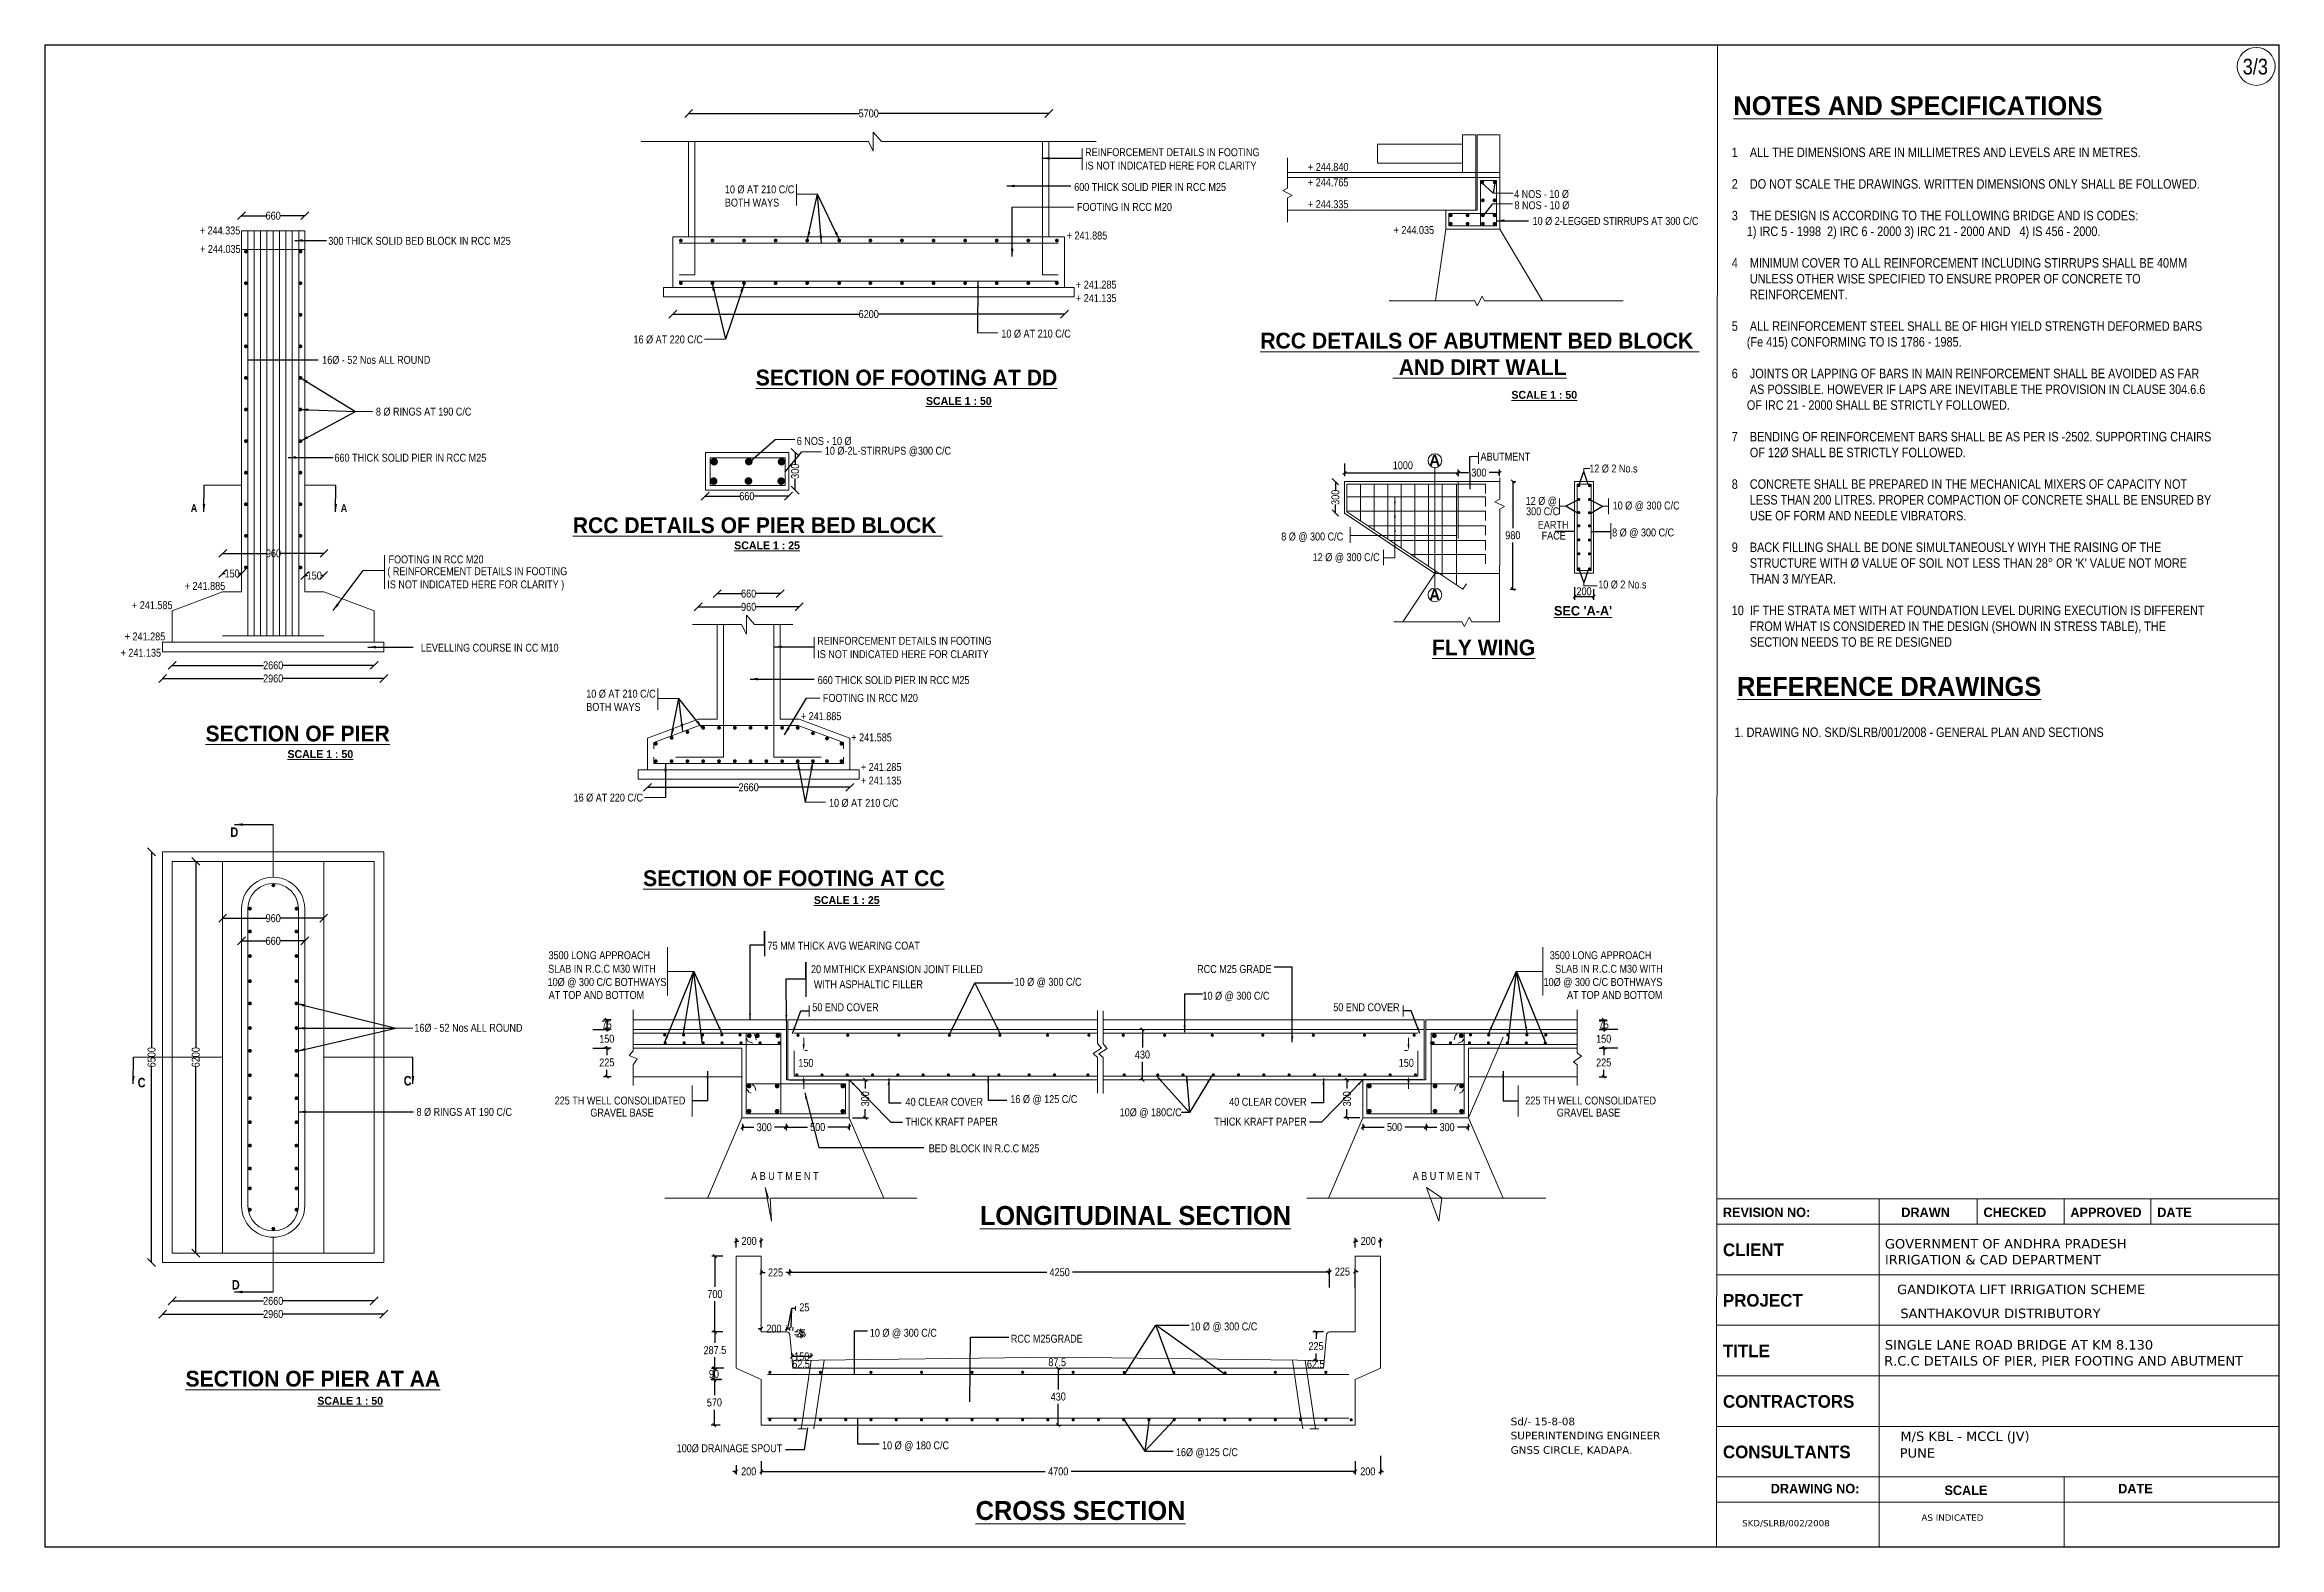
# Model space of a CAD drawing. Header units: millimetres. Extents: x 524327 to 595069, y -38330 to 9243.
import ezdxf
from ezdxf.enums import TextEntityAlignment as Align

# ---------------------------------------------------------------- set-up
doc = ezdxf.new("R2010")
doc.units = ezdxf.units.MM
doc.header["$LTSCALE"] = 300
doc.header["$MEASUREMENT"] = 0
doc.layers.add('MAIN', color=7, linetype='Continuous')
doc.styles.add('ARIAL NARROW', font='ARIALN.TTF', dxfattribs={"height": 250})
doc.styles.add('arn', font='ARIALN.TTF')
doc.styles.add('CITYBLUEPR', font='cityb___.ttf')
doc.styles.add('VERDANA', font='verdana.ttf')
doc.dimstyles.get("Standard").update_dxf_attribs({"dimtxt": 200, "dimasz": 200, "dimexe": 0.18, "dimexo": 0.0625, "dimgap": 0.09, "dimtad": 0, "dimdec": 0, "dimzin": 0, "dimdsep": 46, "dimtxsty": 'ARIAL NARROW', "dimcen": 0.0851, "dimdle": 0.1, "dimse1": 1, "dimse2": 1, "dimadec": 0, "dimazin": 0, "dimtfac": 1, "dimtdec": 0, "dimtofl": 0, "dimtmove": 0, "dimatfit": 3, "dimfxl": 1, "dimtolj": 1, "dimtzin": 0, "dimarcsym": 0})
doc.dimstyles.new('STANDARD$0', dxfattribs={"dimscale": 88.888889, "dimtxt": 0.02, "dimasz": 0.02, "dimexe": 0.05, "dimexo": 0.1, "dimgap": 0.002, "dimtad": 2, "dimdec": 0, "dimzin": 1, "dimdsep": 46, "dimtxsty": 'Standard', "dimcen": 0.09, "dimadec": 0, "dimazin": 0, "dimtfac": 1, "dimtdec": 4, "dimtofl": 0, "dimtmove": 0, "dimatfit": 3, "dimfxl": 1, "dimtolj": 1, "dimtzin": 1, "dimarcsym": 0})
doc.dimstyles.new('STANDARD$7', dxfattribs={"dimtxt": 2, "dimasz": 2, "dimexe": 1.25, "dimexo": 0.625, "dimtad": 1, "dimdec": 0, "dimlfac": 0.5, "dimdsep": 46, "dimtxsty": 'ARIAL NARROW', "dimcen": 2.5, "dimdle": 0.1, "dimse1": 1, "dimse2": 1, "dimadec": 0, "dimazin": 0, "dimtfac": 1, "dimtdec": 0, "dimtmove": 0, "dimatfit": 3, "dimfxl": 1, "dimtolj": 1, "dimtzin": 0, "dimarcsym": 0})

msp = doc.modelspace()

# ---------------------------------------------------------------- texts
at = {"layer": 'MAIN', "color": 0, "lineweight": 9}
for s, height, style, p in [('3/3', 500, 'ARIAL NARROW', (593911.3, 8298)), ('%%UNOTES AND SPECIFICATIONS', 600, 'CITYBLUEPR', (577788.6, 7011.9)), ('REINFORCEMENT DETAILS IN FOOTING', 250, 'ARIAL NARROW', (557264, 5713.4)), ('+ 244.840', 250, 'ARIAL NARROW', (564317.4, 5246.2)), ('+ 244.765', 250, 'ARIAL NARROW', (564317.4, 4759.7)), ('+ 244.335', 250, 'ARIAL NARROW', (564317.4, 4069.2)), ('+ 244.335', 250, 'ARIAL NARROW', (529235.8, 3236.1)), ('+ 244.035', 250, 'ARIAL NARROW', (529245.3, 2650.5)), ('+ 241.885', 250, 'ARIAL NARROW', (556681.1, 3076.4)), ('+ 244.035', 250, 'ARIAL NARROW', (567028, 3247.7)), ('+ 241.285', 250, 'ARIAL NARROW', (556973.6, 1522.1)), ('+ 241.135', 250, 'ARIAL NARROW', (556974.2, 1093.5)), ('%%USECTION OF FOOTING AT DD', 500, 'CITYBLUEPR', (546836.2, -1545.9)), ('%%USCALE 1 : 50', 250, 'CITYBLUEPR', (552225.7, -2161.1)), ('12 %%C 2 No.s', 250, 'ARIAL NARROW', (573223.7, -4301)), ('12 %%C @ ', 250, 'ARIAL NARROW', (571209.6, -5326.1)), ('300 C/C', 250, 'ARIAL NARROW', (571224.2, -5654.9)), ('10 %%C @ 300 C/C', 250, 'ARIAL NARROW', (573964, -5472.2)), ('8 %%C @ 300 C/C', 250, 'ARIAL NARROW', (563472.1, -6452.5)), ('EARTH', 250, 'ARIAL NARROW', (571595.4, -6083.6)), ('FACE', 250, 'ARIAL NARROW', (571715.2, -6425.5)), ('8 %%C @ 300 C/C', 250, 'ARIAL NARROW', (573948, -6325.1)), ('12 %%C @ 300 C/C', 250, 'ARIAL NARROW', (564467.7, -7107.1)), ('+ 241.885', 250, 'ARIAL NARROW', (528759.6, -8017.1)), ('10 %%C 2 No.s', 250, 'ARIAL NARROW', (573507.8, -7973.4)), ('+ 241.585', 250, 'ARIAL NARROW', (527090.3, -8627.2)), ('+ 241.135', 250, 'ARIAL NARROW', (526727.9, -10133.7)), ('+ 241.285', 250, 'ARIAL NARROW', (526860.3, -9616.6)), ('REINFORCEMENT DETAILS IN FOOTING', 250, 'ARIAL NARROW', (548785.1, -9755.5)), ('%%UREFERENCE DRAWINGS', 600, 'CITYBLUEPR', (577902.5, -11373.3)), ('+ 241.885', 250, 'ARIAL NARROW', (548264.7, -12141)), ('%%USECTION OF PIER', 500, 'CITYBLUEPR', (529418.4, -12816.5)), ('+ 241.585', 250, 'ARIAL NARROW', (549862.6, -12813.4)), ('1. DRAWING NO. SKD/SLRB/001/2008 - GENERAL PLAN AND SECTIONS', 300, 'ARIAL NARROW', (577822.6, -12675.2)), ('%%USCALE 1 : 50', 250, 'CITYBLUEPR', (532012, -13341)), ('+ 241.285', 250, 'ARIAL NARROW', (550164.7, -13750.8)), ('+ 241.135', 250, 'ARIAL NARROW', (550165.3, -14179.4)), ('%%USECTION OF FOOTING AT CC', 500, 'CITYBLUEPR', (543269.6, -17396.1)), ('%%USCALE 1 : 25', 250, 'CITYBLUEPR', (548677.6, -17964.3)), ('3500 LONG APPROACH', 250, 'ARIAL NARROW', (540276.5, -19709.1)), ('75 MM THICK AVG WEARING COAT', 250, 'ARIAL NARROW', (547209.8, -19406.4)), ('3500 LONG APPROACH', 250, 'ARIAL NARROW', (571973.5, -19709.1)), ('10%%C @ 300 C/C BOTHWAYS', 250, 'ARIAL NARROW', (540248.2, -20557.4)), ('SLAB IN R.C.C M30 WITH', 250, 'ARIAL NARROW', (540265, -20139)), ('20 MMTHICK EXPANSION JOINT FILLED', 250, 'ARIAL NARROW', (548586.8, -20152.5)), ('WITH ASPHALTIC FILLER', 250, 'ARIAL NARROW', (548676, -20629.1)), (' 10 %%C @ 300 C/C', 250, 'ARIAL NARROW', (554950.8, -20552.2)), ('RCC M25 GRADE', 250, 'ARIAL NARROW', (560810, -20146.9)), ('10%%C @ 300 C/C BOTHWAYS', 250, 'ARIAL NARROW', (571778.1, -20557.4)), ('SLAB IN R.C.C M30 WITH', 250, 'ARIAL NARROW', (572143.1, -20139)), ('AT TOP AND BOTTOM', 250, 'ARIAL NARROW', (540281.8, -20967.3)), ('50 END COVER', 250, 'ARIAL NARROW', (548628.1, -21356.6)), ('10 %%C @ 300 C/C', 250, 'ARIAL NARROW', (560979.8, -20991.7)), ('50 END COVER', 250, 'ARIAL NARROW', (565119.8, -21356.6)), ('AT TOP AND BOTTOM', 250, 'ARIAL NARROW', (572519.1, -20967.3)), ('16 %%C @ 125 C/C', 250, 'ARIAL NARROW', (554896.6, -24263.9)), ('225 TH WELL CONSOLIDATED', 250, 'ARIAL NARROW', (540472.7, -24309.9)), ('GRAVEL BASE', 250, 'ARIAL NARROW', (541601.3, -24691.4)), ('THICK KRAFT PAPER', 250, 'ARIAL NARROW', (551572.9, -24977.3)), ('40 CLEAR COVER', 250, 'ARIAL NARROW', (551580.5, -24350.2)), ('10%%C @ 180C/C', 250, 'ARIAL NARROW', (558357.7, -24682.7)), ('THICK KRAFT PAPER', 250, 'ARIAL NARROW', (561352.2, -24977.3)), ('40 CLEAR COVER', 250, 'ARIAL NARROW', (561825.3, -24350.2)), ('225 TH WELL CONSOLIDATED', 250, 'ARIAL NARROW', (571199.7, -24309.9)), ('GRAVEL BASE', 250, 'ARIAL NARROW', (572195.1, -24691.4)), ('BED BLOCK IN R.C.C M25', 250, 'ARIAL NARROW', (552312.2, -25823.7)), ('A B U T M E N T', 250, 'ARIAL NARROW', (546691.9, -26698.8)), ('A B U T M E N T', 250, 'ARIAL NARROW', (567633.3, -26698.8)), ('%%ULONGITUDINAL SECTION', 600, 'CITYBLUEPR', (553930.9, -28123.8)), ('REVISION NO:', 300, 'CITYBLUEPR', (577455, -27873.9)), ('DRAWN', 300, 'CITYBLUEPR', (583102.1, -27873.9)), ('CHECKED', 300, 'CITYBLUEPR', (585705, -27873.9)), ('APPROVED', 300, 'CITYBLUEPR', (588455, -27873.9)), ('DATE', 300, 'CITYBLUEPR', (591205, -27873.9)), ('CLIENT', 400, 'CITYBLUEPR', (577455, -29110.4)), ('GOVERNMENT OF ANDHRA PRADESH', 300, 'VERDANA', (582582.6, -28868.9)), ('IRRIGATION & CAD DEPARTMENT', 300, 'VERDANA', (582582.6, -29374.5)), ('PROJECT', 400, 'CITYBLUEPR', (577455, -30710.4)), ('GANDIKOTA LIFT IRRIGATION SCHEME', 300, 'VERDANA', (582969.4, -30315.2)), ('SANTHAKOVUR DISTRIBUTORY ', 300, 'VERDANA', (583071.2, -31072.8)), ('10 %%C @ 300 C/C', 250, 'ARIAL NARROW', (550449.1, -31663.3)), ('RCC M25GRADE', 250, 'ARIAL NARROW', (554913, -31850.6)), ('10 %%C @ 300 C/C', 250, 'ARIAL NARROW', (560594.1, -31462.1)), ('SINGLE LANE ROAD BRIDGE AT KM 8.130', 300, 'VERDANA', (582583.2, -32068.9)), ('TITLE', 400, 'CITYBLUEPR', (577455, -32310.4)), ('R.C.C DETAILS OF PIER, PIER FOOTING AND ABUTMENT', 300, 'VERDANA', (582558.9, -32574.5)), ('%%USECTION OF PIER AT AA', 500, 'CITYBLUEPR', (528785.2, -33240.2)), ('%%USCALE 1 : 50', 250, 'CITYBLUEPR', (532957.9, -33816.2)), ('CONTRACTORS', 400, 'CITYBLUEPR', (577455, -33910.4)), ('Sd/- 15-8-08', 240, 'VERDANA', (570735.1, -34465.1)), ('M/S KBL - MCCL (JV)', 300, 'VERDANA', (583073.5, -34963.7)), ('100%%C DRAINAGE SPOUT', 250, 'ARIAL NARROW', (544333.6, -35318.6)), ('10 %%C @ 180 C/C', 250, 'ARIAL NARROW', (550834.8, -35226.3)), ('16%%C @125 C/C', 250, 'ARIAL NARROW', (560139.5, -35442.8)), ('GNSS CIRCLE, KADAPA.', 240, 'VERDANA', (570735.1, -35369.1)), ('SUPERINTENDING ENGINEER', 240, 'VERDANA', (570735.1, -34911.1)), ('CONSULTANTS', 400, 'CITYBLUEPR', (577455, -35510.4)), ('PUNE', 300, 'VERDANA', (583052.5, -35491.3)), ('DRAWING NO:', 300, 'CITYBLUEPR', (578968.3, -36620.3)), ('SCALE', 300, 'CITYBLUEPR', (584468.3, -36673.9)), ('DATE', 300, 'CITYBLUEPR', (589968.3, -36620.3)), ('%%UCROSS SECTION', 600, 'CITYBLUEPR', (553798.5, -37464.3)), ('SKD/SLRB/002/2008', 200, 'VERDANA', (578064.9, -37665.7)), ('AS INDICATED', 200, 'VERDANA', (583741.3, -37489.5))]:
    msp.add_text(s, height=height, dxfattribs=dict(at, style=style)).set_placement(p)
at = {"layer": 'MAIN', "color": 0, "lineweight": 9, "style": 'CITYBLUEPR'}
for s, height, p in [('%%URCC DETAILS OF ABUTMENT BED BLOCK ', 500, (569754.4, -376.4)), ('%%U AND DIRT WALL', 500, (569754.4, -1219.4)), ('%%USCALE 1 : 50', 250, (571799.2, -1967.8)), ('A', 350, (568328.8, -4087.8)), ('%%URCC DETAILS OF PIER BED BLOCK ', 500, (546895.3, -6222.2)), ('%%USCALE 1 : 25', 250, (547195.6, -6734.6)), ('A', 350, (568328.8, -8338.6)), ("%%USEC 'A-A'", 300, (573027.4, -8828.5)), ('%%UFLY WING', 500, (569879.5, -10091.6))]:
    msp.add_text(s, height=height, dxfattribs=at).set_placement(p, align=Align.CENTER)
at = {"layer": 'MAIN', "color": 0, "lineweight": 9, "insert": (577734.5, 5984.8), "char_height": 300, "width": 16000, "attachment_point": 1, "style": 'arn'}
msp.add_mtext("\\pt12600;1    ALL THE DIMENSIONS ARE IN MILLIMETRES AND LEVELS ARE IN METRES.\\P\\ptz;\\P2    DO NOT SCALE THE DRAWINGS. WRITTEN DIMENSIONS ONLY SHALL BE FOLLOWED.\\P\\P3    THE DESIGN IS ACCORDING TO THE FOLLOWING BRIDGE AND IS CODES: \\P     1) IRC 5 - 1998  2) IRC 6 - 2000 3) IRC 21 - 2000 AND   4) IS 456 - 2000. \\P\\P4    MINIMUM COVER TO ALL REINFORCEMENT INCLUDING STIRRUPS SHALL BE 40MM    \\P      UNLESS OTHER WISE SPECIFIED TO ENSURE PROPER OF CONCRETE TO   \\P      REINFORCEMENT.\\P\\P5    ALL REINFORCEMENT STEEL SHALL BE OF HIGH YIELD STRENGTH DEFORMED BARS\\P     (Fe 415) CONFORMING TO IS 1786 - 1985.\\P\\P6    JOINTS OR LAPPING OF BARS IN MAIN REINFORCEMENT SHALL BE AVOIDED AS FAR  \\P      AS POSSIBLE. HOWEVER IF LAPS ARE INEVITABLE THE PROVISION IN CLAUSE 304.6.6  \\P     OF IRC 21 - 2000 SHALL BE STRICTLY FOLLOWED.\\P\\P7    BENDING OF REINFORCEMENT BARS SHALL BE AS PER IS -2502. SUPPORTING CHAIRS  \\P      OF 12%%C {\\fArial Narrow|b0|i0|c0|p32;SHALL BE STRICTLY FOLLOWED.\\P\\P}8    CONCRETE SHALL BE PREPARED IN THE MECHANICAL MIXERS OF CAPACITY NOT  \\P      LESS THAN 200 LITRES. PROPER COMPACTION OF CONCRETE SHALL BE ENSURED BY  \\P      USE OF FORM AND NEEDLE VIBRATORS.\\P\\P9    BACK FILLING SHALL BE DONE SIMULTANEOUSLY WIYH THE RAISING OF THE \\P      STRUCTURE WITH %%C VALUE OF SOIL NOT LESS THAN 28° OR 'K' VALUE NOT MORE \\P      THAN 3 M/YEAR.\\P\\P10  IF THE STRATA MET WITH AT FOUNDATION LEVEL DURING EXECUTION IS DIFFERENT \\P      FROM WHAT IS CONSIDERED IN THE DESIGN (SHOWN IN STRESS TABLE), THE \\P      SECTION NEEDS TO BE RE DESIGNED", dxfattribs=at)
at = {"layer": 'MAIN', "color": 0, "lineweight": 9, "style": 'ARIAL NARROW'}
for s, insert, char_height, attachment_point in [(' IS NOT INDICATED HERE FOR CLARITY', (557182.6, 5287.1), 250, 7), ('10 %%C AT 210 C/C\\PBOTH WAYS', (545860.2, 4115.6), 250, 7), ('600 THICK SOLID PIER IN RCC M25', (556918.6, 4608.9), 250, 7), ('4 NOS - 10 %%C', (570845.3, 4379.3), 250, 7), ('8 NOS - 10 %%C', (570856.2, 4025.2), 250, 7), ('FOOTING IN RCC M20', (557005.9, 3977.7), 250, 7), ('10 %%C 2-LEGGED STIRRUPS AT 300 C/C', (571429.1, 3526.3), 250, 7), ('300 THICK SOLID BED BLOCK IN RCC M25', (533304.8, 2904.2), 250, 7), ('16 %%C AT 220 C/C', (542966.3, -223.3), 250, 7), ('10 %%C AT 210 C/C ', (554613.2, -39.4), 250, 7), ('16%%C - 52 Nos ALL ROUND', (533112.5, -870.1), 250, 7), ('8 %%C RINGS AT 190 C/C', (534811.8, -2508.2), 250, 7), ('6 NOS - 10 %%C', (548135.6, -3438.6), 250, 7), ('10 %%C-2L-STIRRUPS @300 C/C', (549023.6, -3788.1), 250, 7), ('660 THICK SOLID PIER IN RCC M25', (533500.3, -3962.3), 250, 7), ('ABUTMENT', (571358.1, -3800.5), 250, 6), ('{\\fArial Narrow|b1|i0|c0|p34;A}', (528950.9, -5554.7), 250, 7), ('{\\fArial Narrow|b1|i0|c0|p34;A}', (533698.2, -5556.9), 250, 7), ('FOOTING IN RCC M20', (535212.1, -7181.1), 250, 7), ('( REINFORCEMENT DETAILS IN FOOTING\\PIS NOT INDICATED HERE FOR CLARITY ) ', (535173.2, -8044.7), 250, 7), ('LEVELLING COURSE IN CC M10', (536234.5, -9977.5), 250, 7), (' IS NOT INDICATED HERE FOR CLARITY', (548703.7, -10181.8), 250, 7), ('10 %%C AT 210 C/C\\PBOTH WAYS', (541471.3, -11851.4), 250, 7), ('660 THICK SOLID PIER IN RCC M25', (548797.7, -11003), 250, 7), ('FOOTING IN RCC M20', (548963, -11566.3), 250, 7), ('16 %%C AT 220 C/C', (541070.9, -14728.1), 250, 7), ('10 %%C AT 210 C/C ', (549155.5, -14895.5), 250, 7), ('{\\fArial Narrow|b1|i0|c0|p34;D}', (530205.4, -15687.9), 300, 4), ('16%%C - 52 Nos ALL ROUND', (536030, -22016.1), 250, 7), ('150', (548424.1, -22994.1), 250, 5), ('150', (567431.8, -22994.1), 250, 5), ('{\\fArial Narrow|b1|i0|c0|p34;C}', (527270.9, -23618.4), 300, 4), ('{\\fArial Narrow|b1|i0|c0|p34;C}', (535693.1, -23560.4), 300, 4), ('8 %%C RINGS AT 190 C/C', (536097.8, -24679.2), 250, 7), ('{\\fArial Narrow|b1|i0|c0|p34;D}', (530252.4, -30017.9), 300, 4), ('\\A1;25', (548376.7, -30733.6), 250, 5), ('62.5', (548271.8, -32531.2), 250, 5), ('87.5', (556379.5, -32469.4), 250, 5), ('62.5', (564563.3, -32531.2), 250, 5)]:
    msp.add_mtext(s, dxfattribs=dict(at, insert=insert, char_height=char_height, attachment_point=attachment_point))

# ---------------------------------------------------------------- blocks, each defined once
blk = doc.blocks.new('_Oblique')
at = {"color": 0, "linetype": 'ByBlock', "lineweight": -2}
blk.add_line((-0.5, -0.5), (0.5, 0.5), dxfattribs=at)
blk = doc.blocks.new('*D52')
at = {"layer": 'Defpoints', "color": 0, "lineweight": 9, "transparency": 16777216}
for p in [(532559, 3828), (530559, 3526), (532559, 3526)]:
    blk.add_point(p, dxfattribs=at)
at = {"layer": 'MAIN', "color": 0, "lineweight": -2, "transparency": 16777216}
for p, q in [((530559, 3828), (531332, 3828)), ((532559, 3828), (531786, 3828))]:
    blk.add_line(p, q, dxfattribs=at)
at = {"layer": 'MAIN', "color": 0, "lineweight": -2, "transparency": 16777216, "xscale": 250, "yscale": 250, "zscale": 250, "rotation": 180}
blk.add_blockref('_Oblique', (530559, 3828), dxfattribs=at)
at = {"layer": 'MAIN', "color": 0, "lineweight": -2, "transparency": 16777216, "xscale": 250, "yscale": 250, "zscale": 250}
blk.add_blockref('_Oblique', (532559, 3828), dxfattribs=at)
at = {"layer": 'MAIN', "color": 0, "lineweight": 9, "transparency": 16777216, "insert": (531559, 3828), "char_height": 250, "attachment_point": 5, "style": 'ARIAL NARROW'}
blk.add_mtext('\\A1;660', dxfattribs=at)
blk = doc.blocks.new('*D53')
at = {"layer": 'Defpoints', "color": 0, "lineweight": 9, "transparency": 16777216}
for p in [(529969, -7017), (533169, -6862), (533169, -7017)]:
    blk.add_point(p, dxfattribs=at)
at = {"layer": 'MAIN', "color": 0, "lineweight": -2, "transparency": 16777216}
for p, q in [((529969, -6862), (531343, -6862)), ((533169, -6862), (531795, -6862))]:
    blk.add_line(p, q, dxfattribs=at)
at = {"layer": 'MAIN', "color": 0, "lineweight": -2, "transparency": 16777216, "xscale": 250, "yscale": 250, "zscale": 250, "rotation": 180}
blk.add_blockref('_Oblique', (529969, -6862), dxfattribs=at)
at = {"layer": 'MAIN', "color": 0, "lineweight": -2, "transparency": 16777216, "xscale": 250, "yscale": 250, "zscale": 250}
blk.add_blockref('_Oblique', (533169, -6862), dxfattribs=at)
at = {"layer": 'MAIN', "color": 0, "lineweight": 9, "transparency": 16777216, "insert": (531569, -6862), "char_height": 250, "attachment_point": 5, "style": 'ARIAL NARROW'}
blk.add_mtext('\\A1;960', dxfattribs=at)
blk = doc.blocks.new('*D54')
at = {"layer": 'Defpoints', "color": 0, "lineweight": 9, "transparency": 16777216}
for p in [(533160, -7566), (532560, -7919), (533160, -7919)]:
    blk.add_point(p, dxfattribs=at)
at = {"layer": 'MAIN', "color": 0, "lineweight": -2, "transparency": 16777216}
for p, q in [((532560, -7566), (532643, -7566)), ((533160, -7566), (533076, -7566))]:
    blk.add_line(p, q, dxfattribs=at)
at = {"layer": 'MAIN', "color": 0, "lineweight": -2, "transparency": 16777216, "xscale": 250, "yscale": 250, "zscale": 250, "rotation": 180}
blk.add_blockref('_Oblique', (532560, -7566), dxfattribs=at)
at = {"layer": 'MAIN', "color": 0, "lineweight": -2, "transparency": 16777216, "xscale": 250, "yscale": 250, "zscale": 250}
blk.add_blockref('_Oblique', (533160, -7566), dxfattribs=at)
at = {"layer": 'MAIN', "color": 0, "lineweight": 9, "transparency": 16777216, "insert": (532860, -7566), "char_height": 250, "attachment_point": 5, "style": 'ARIAL NARROW'}
blk.add_mtext('\\A1;150', dxfattribs=at)
blk = doc.blocks.new('*D55')
at = {"layer": 'Defpoints', "color": 0, "lineweight": 9, "transparency": 16777216}
for p in [(530560, -7501), (529960, -7897), (530560, -7897)]:
    blk.add_point(p, dxfattribs=at)
at = {"layer": 'MAIN', "color": 0, "lineweight": -2, "transparency": 16777216}
for p, q in [((529960, -7501), (530043, -7501)), ((530560, -7501), (530476, -7501))]:
    blk.add_line(p, q, dxfattribs=at)
at = {"layer": 'MAIN', "color": 0, "lineweight": -2, "transparency": 16777216, "xscale": 250, "yscale": 250, "zscale": 250, "rotation": 180}
blk.add_blockref('_Oblique', (529960, -7501), dxfattribs=at)
at = {"layer": 'MAIN', "color": 0, "lineweight": -2, "transparency": 16777216, "xscale": 250, "yscale": 250, "zscale": 250}
blk.add_blockref('_Oblique', (530560, -7501), dxfattribs=at)
at = {"layer": 'MAIN', "color": 0, "lineweight": 9, "transparency": 16777216, "insert": (530260, -7501), "char_height": 250, "attachment_point": 5, "style": 'ARIAL NARROW'}
blk.add_mtext('\\A1;150', dxfattribs=at)
blk = doc.blocks.new('*D81')
at = {"layer": 'Defpoints', "color": 0, "lineweight": 9, "transparency": 16777216}
for p in [(528360, -9678), (534760, -9678), (534760, -10408)]:
    blk.add_point(p, dxfattribs=at)
at = {"layer": 'MAIN', "color": 0, "lineweight": -2, "transparency": 16777216}
for p, q in [((528360, -10408), (531252, -10408)), ((534760, -10408), (531867, -10408))]:
    blk.add_line(p, q, dxfattribs=at)
at = {"layer": 'MAIN', "color": 0, "lineweight": -2, "transparency": 16777216, "xscale": 250, "yscale": 250, "zscale": 250, "rotation": 180}
blk.add_blockref('_Oblique', (528360, -10408), dxfattribs=at)
at = {"layer": 'MAIN', "color": 0, "lineweight": -2, "transparency": 16777216, "xscale": 250, "yscale": 250, "zscale": 250}
blk.add_blockref('_Oblique', (534760, -10408), dxfattribs=at)
at = {"layer": 'MAIN', "color": 0, "lineweight": 9, "transparency": 16777216, "insert": (531560, -10408), "char_height": 250, "attachment_point": 5, "style": 'ARIAL NARROW'}
blk.add_mtext('\\A1;2660', dxfattribs=at)
blk = doc.blocks.new('*D82')
at = {"layer": 'Defpoints', "color": 0, "lineweight": 9, "transparency": 16777216}
for p in [(528060, -9978), (535060, -9978), (535060, -10823)]:
    blk.add_point(p, dxfattribs=at)
at = {"layer": 'MAIN', "color": 0, "lineweight": -2, "transparency": 16777216}
for p, q in [((528060, -10823), (531252, -10823)), ((535060, -10823), (531867, -10823))]:
    blk.add_line(p, q, dxfattribs=at)
at = {"layer": 'MAIN', "color": 0, "lineweight": -2, "transparency": 16777216, "xscale": 250, "yscale": 250, "zscale": 250, "rotation": 180}
blk.add_blockref('_Oblique', (528060, -10823), dxfattribs=at)
at = {"layer": 'MAIN', "color": 0, "lineweight": -2, "transparency": 16777216, "xscale": 250, "yscale": 250, "zscale": 250}
blk.add_blockref('_Oblique', (535060, -10823), dxfattribs=at)
at = {"layer": 'MAIN', "color": 0, "lineweight": 9, "transparency": 16777216, "insert": (531560, -10823), "char_height": 250, "attachment_point": 5, "style": 'ARIAL NARROW'}
blk.add_mtext('\\A1;2960', dxfattribs=at)
blk = doc.blocks.new('*D56')
at = {"layer": 'Defpoints', "color": 0, "lineweight": 9, "transparency": 16777216}
for p in [(533160, -18413), (529960, -20415), (533160, -20415)]:
    blk.add_point(p, dxfattribs=at)
at = {"layer": 'MAIN', "color": 0, "lineweight": -2, "transparency": 16777216}
for p, q in [((529960, -18413), (531333, -18413)), ((533160, -18413), (531786, -18413))]:
    blk.add_line(p, q, dxfattribs=at)
at = {"layer": 'MAIN', "color": 0, "lineweight": -2, "transparency": 16777216, "xscale": 250, "yscale": 250, "zscale": 250, "rotation": 180}
blk.add_blockref('_Oblique', (529960, -18413), dxfattribs=at)
at = {"layer": 'MAIN', "color": 0, "lineweight": -2, "transparency": 16777216, "xscale": 250, "yscale": 250, "zscale": 250}
blk.add_blockref('_Oblique', (533160, -18413), dxfattribs=at)
at = {"layer": 'MAIN', "color": 0, "lineweight": 9, "transparency": 16777216, "insert": (531560, -18413), "char_height": 250, "attachment_point": 5, "style": 'ARIAL NARROW'}
blk.add_mtext('\\A1;960', dxfattribs=at)
blk = doc.blocks.new('*D57')
at = {"layer": 'Defpoints', "color": 0, "lineweight": 9, "transparency": 16777216}
for p in [(532560, -19131), (530560, -22109), (532560, -22109)]:
    blk.add_point(p, dxfattribs=at)
at = {"layer": 'MAIN', "color": 0, "lineweight": -2, "transparency": 16777216}
for p, q in [((530560, -19131), (531333, -19131)), ((532560, -19131), (531786, -19131))]:
    blk.add_line(p, q, dxfattribs=at)
at = {"layer": 'MAIN', "color": 0, "lineweight": -2, "transparency": 16777216, "xscale": 250, "yscale": 250, "zscale": 250, "rotation": 180}
blk.add_blockref('_Oblique', (530560, -19131), dxfattribs=at)
at = {"layer": 'MAIN', "color": 0, "lineweight": -2, "transparency": 16777216, "xscale": 250, "yscale": 250, "zscale": 250}
blk.add_blockref('_Oblique', (532560, -19131), dxfattribs=at)
at = {"layer": 'MAIN', "color": 0, "lineweight": 9, "transparency": 16777216, "insert": (531560, -19131), "char_height": 250, "attachment_point": 5, "style": 'ARIAL NARROW'}
blk.add_mtext('\\A1;660', dxfattribs=at)
blk = doc.blocks.new('*D58')
at = {"layer": 'Defpoints', "color": 0, "lineweight": 9, "transparency": 16777216}
for p in [(530788, -16613), (529109, -29015), (530788, -29015)]:
    blk.add_point(p, dxfattribs=at)
at = {"layer": 'MAIN', "color": 0, "lineweight": -2, "transparency": 16777216}
for p, q in [((529109, -16613), (529109, -22507)), ((529109, -29015), (529109, -23120))]:
    blk.add_line(p, q, dxfattribs=at)
at = {"layer": 'MAIN', "color": 0, "lineweight": -2, "transparency": 16777216, "xscale": 250, "yscale": 250, "zscale": 250}
for p, rotation in [((529109, -16613), 90), ((529109, -29015), 270)]:
    blk.add_blockref('_Oblique', p, dxfattribs=dict(at, rotation=rotation))
at = {"layer": 'MAIN', "color": 0, "lineweight": 9, "transparency": 16777216, "insert": (529109, -22814), "char_height": 250, "attachment_point": 5, "rotation": 90, "style": 'ARIAL NARROW'}
blk.add_mtext('\\A1;6200', dxfattribs=at)
blk = doc.blocks.new('*D59')
at = {"layer": 'Defpoints', "color": 0, "lineweight": 9, "transparency": 16777216}
for p in [(530647, -16313), (527711, -29315), (530647, -29315)]:
    blk.add_point(p, dxfattribs=at)
at = {"layer": 'MAIN', "color": 0, "lineweight": -2, "transparency": 16777216}
for p, q in [((527711, -16313), (527711, -22507)), ((527711, -29315), (527711, -23120))]:
    blk.add_line(p, q, dxfattribs=at)
at = {"layer": 'MAIN', "color": 0, "lineweight": -2, "transparency": 16777216, "xscale": 250, "yscale": 250, "zscale": 250}
for p, rotation in [((527711, -16313), 90), ((527711, -29315), 270)]:
    blk.add_blockref('_Oblique', p, dxfattribs=dict(at, rotation=rotation))
at = {"layer": 'MAIN', "color": 0, "lineweight": 9, "transparency": 16777216, "insert": (527711, -22814), "char_height": 250, "attachment_point": 5, "rotation": 90, "style": 'ARIAL NARROW'}
blk.add_mtext('\\A1;6500', dxfattribs=at)
blk = doc.blocks.new('*D60')
at = {"layer": 'Defpoints', "color": 0, "lineweight": 9, "transparency": 16777216}
for p in [(528360, -29799), (534760, -29799), (534760, -30529)]:
    blk.add_point(p, dxfattribs=at)
at = {"layer": 'MAIN', "color": 0, "lineweight": -2, "transparency": 16777216}
for p, q in [((528360, -30529), (531252, -30529)), ((534760, -30529), (531867, -30529))]:
    blk.add_line(p, q, dxfattribs=at)
at = {"layer": 'MAIN', "color": 0, "lineweight": -2, "transparency": 16777216, "xscale": 250, "yscale": 250, "zscale": 250, "rotation": 180}
blk.add_blockref('_Oblique', (528360, -30529), dxfattribs=at)
at = {"layer": 'MAIN', "color": 0, "lineweight": -2, "transparency": 16777216, "xscale": 250, "yscale": 250, "zscale": 250}
blk.add_blockref('_Oblique', (534760, -30529), dxfattribs=at)
at = {"layer": 'MAIN', "color": 0, "lineweight": 9, "transparency": 16777216, "insert": (531560, -30529), "char_height": 250, "attachment_point": 5, "style": 'ARIAL NARROW'}
blk.add_mtext('\\A1;2660', dxfattribs=at)
blk = doc.blocks.new('*D61')
at = {"layer": 'Defpoints', "color": 0, "lineweight": 9, "transparency": 16777216}
for p in [(528060, -30099), (535060, -30099), (535060, -30945)]:
    blk.add_point(p, dxfattribs=at)
at = {"layer": 'MAIN', "color": 0, "lineweight": -2, "transparency": 16777216}
for p, q in [((528060, -30945), (531252, -30945)), ((535060, -30945), (531867, -30945))]:
    blk.add_line(p, q, dxfattribs=at)
at = {"layer": 'MAIN', "color": 0, "lineweight": -2, "transparency": 16777216, "xscale": 250, "yscale": 250, "zscale": 250, "rotation": 180}
blk.add_blockref('_Oblique', (528060, -30945), dxfattribs=at)
at = {"layer": 'MAIN', "color": 0, "lineweight": -2, "transparency": 16777216, "xscale": 250, "yscale": 250, "zscale": 250}
blk.add_blockref('_Oblique', (535060, -30945), dxfattribs=at)
at = {"layer": 'MAIN', "color": 0, "lineweight": 9, "transparency": 16777216, "insert": (531560, -30945), "char_height": 250, "attachment_point": 5, "style": 'ARIAL NARROW'}
blk.add_mtext('\\A1;2960', dxfattribs=at)
blk = doc.blocks.new('*D83')
at = {"layer": 'Defpoints', "color": 0, "lineweight": 9, "transparency": 16777216}
for p in [(547612, -8137), (545612, -12110), (547612, -12110)]:
    blk.add_point(p, dxfattribs=at)
at = {"layer": 'MAIN', "color": 0, "lineweight": -2, "transparency": 16777216}
for p, q in [((545612, -8137), (546385, -8137)), ((547612, -8137), (546839, -8137))]:
    blk.add_line(p, q, dxfattribs=at)
at = {"layer": 'MAIN', "color": 0, "lineweight": -2, "transparency": 16777216, "xscale": 250, "yscale": 250, "zscale": 250, "rotation": 180}
blk.add_blockref('_Oblique', (545612, -8137), dxfattribs=at)
at = {"layer": 'MAIN', "color": 0, "lineweight": -2, "transparency": 16777216, "xscale": 250, "yscale": 250, "zscale": 250}
blk.add_blockref('_Oblique', (547612, -8137), dxfattribs=at)
at = {"layer": 'MAIN', "color": 0, "lineweight": 9, "transparency": 16777216, "insert": (546612, -8137), "char_height": 250, "attachment_point": 5, "style": 'ARIAL NARROW'}
blk.add_mtext('\\A1;660', dxfattribs=at)
blk = doc.blocks.new('*D84')
at = {"layer": 'Defpoints', "color": 0, "lineweight": 9, "transparency": 16777216}
for p in [(548212, -8556), (545012, -12110), (548212, -12110)]:
    blk.add_point(p, dxfattribs=at)
at = {"layer": 'MAIN', "color": 0, "lineweight": -2, "transparency": 16777216}
for p, q in [((545012, -8556), (546386, -8556)), ((548212, -8556), (546838, -8556))]:
    blk.add_line(p, q, dxfattribs=at)
at = {"layer": 'MAIN', "color": 0, "lineweight": -2, "transparency": 16777216, "xscale": 250, "yscale": 250, "zscale": 250, "rotation": 180}
blk.add_blockref('_Oblique', (545012, -8556), dxfattribs=at)
at = {"layer": 'MAIN', "color": 0, "lineweight": -2, "transparency": 16777216, "xscale": 250, "yscale": 250, "zscale": 250}
blk.add_blockref('_Oblique', (548212, -8556), dxfattribs=at)
at = {"layer": 'MAIN', "color": 0, "lineweight": 9, "transparency": 16777216, "insert": (546612, -8556), "char_height": 250, "attachment_point": 5, "style": 'ARIAL NARROW'}
blk.add_mtext('\\A1;960', dxfattribs=at)
blk = doc.blocks.new('*D85')
at = {"layer": 'Defpoints', "color": 0, "lineweight": 9, "transparency": 16777216}
for p in [(543412, -13710), (549812, -13710), (549812, -14269)]:
    blk.add_point(p, dxfattribs=at)
at = {"layer": 'MAIN', "color": 0, "lineweight": -2, "transparency": 16777216}
for p, q in [((543412, -14269), (546304, -14269)), ((549812, -14269), (546920, -14269))]:
    blk.add_line(p, q, dxfattribs=at)
at = {"layer": 'MAIN', "color": 0, "lineweight": -2, "transparency": 16777216, "xscale": 250, "yscale": 250, "zscale": 250, "rotation": 180}
blk.add_blockref('_Oblique', (543412, -14269), dxfattribs=at)
at = {"layer": 'MAIN', "color": 0, "lineweight": -2, "transparency": 16777216, "xscale": 250, "yscale": 250, "zscale": 250}
blk.add_blockref('_Oblique', (549812, -14269), dxfattribs=at)
at = {"layer": 'MAIN', "color": 0, "lineweight": 9, "transparency": 16777216, "insert": (546612, -14269), "char_height": 250, "attachment_point": 5, "style": 'ARIAL NARROW'}
blk.add_mtext('\\A1;2660', dxfattribs=at)
blk = doc.blocks.new('*D86')
at = {"layer": 'Defpoints', "color": 0, "lineweight": 9, "transparency": 16777216}
for p in [(556112, 7066), (544713, 6181), (556112, 6172)]:
    blk.add_point(p, dxfattribs=at)
at = {"layer": 'MAIN', "color": 0, "lineweight": -2, "transparency": 16777216}
for p, q in [((544713, 7066), (550107, 7066)), ((556112, 7066), (550718, 7066))]:
    blk.add_line(p, q, dxfattribs=at)
at = {"layer": 'MAIN', "color": 0, "lineweight": -2, "transparency": 16777216, "xscale": 250, "yscale": 250, "zscale": 250, "rotation": 180}
blk.add_blockref('_Oblique', (544713, 7066), dxfattribs=at)
at = {"layer": 'MAIN', "color": 0, "lineweight": -2, "transparency": 16777216, "xscale": 250, "yscale": 250, "zscale": 250}
blk.add_blockref('_Oblique', (556112, 7066), dxfattribs=at)
at = {"layer": 'MAIN', "color": 0, "lineweight": 9, "transparency": 16777216, "insert": (550412, 7066), "char_height": 250, "attachment_point": 5, "style": 'ARIAL NARROW'}
blk.add_mtext('\\A1;5700', dxfattribs=at)
blk = doc.blocks.new('*D87')
at = {"layer": 'Defpoints', "color": 0, "lineweight": 9, "transparency": 16777216}
for p in [(544212, 1555), (556612, 1555), (556612, 711)]:
    blk.add_point(p, dxfattribs=at)
at = {"layer": 'MAIN', "color": 0, "lineweight": -2, "transparency": 16777216}
for p, q in [((544212, 711), (550106, 711)), ((556612, 711), (550719, 711))]:
    blk.add_line(p, q, dxfattribs=at)
at = {"layer": 'MAIN', "color": 0, "lineweight": -2, "transparency": 16777216, "xscale": 250, "yscale": 250, "zscale": 250, "rotation": 180}
blk.add_blockref('_Oblique', (544212, 711), dxfattribs=at)
at = {"layer": 'MAIN', "color": 0, "lineweight": -2, "transparency": 16777216, "xscale": 250, "yscale": 250, "zscale": 250}
blk.add_blockref('_Oblique', (556612, 711), dxfattribs=at)
at = {"layer": 'MAIN', "color": 0, "lineweight": 9, "transparency": 16777216, "insert": (550412, 711), "char_height": 250, "attachment_point": 5, "style": 'ARIAL NARROW'}
blk.add_mtext('\\A1;6200', dxfattribs=at)
blk = doc.blocks.new('*D62')
at = {"layer": 'Defpoints', "color": 0, "lineweight": 9, "transparency": 16777216}
for p in [(572761, -7837), (572761, -8234), (573361, -7894)]:
    blk.add_point(p, dxfattribs=at)
at = {"layer": 'MAIN', "color": 0, "lineweight": -2, "transparency": 16777216}
for p, q in [((572761, -7937), (572761, -8334)), ((573361, -8234), (572761, -8234)), ((573361, -7994), (573361, -8334))]:
    blk.add_line(p, q, dxfattribs=at)
at = {"layer": 'MAIN', "color": 0, "lineweight": -2, "transparency": 16777216, "xscale": 100, "yscale": 100, "zscale": 100, "rotation": 180}
blk.add_blockref('_Oblique', (572761, -8234), dxfattribs=at)
at = {"layer": 'MAIN', "color": 0, "lineweight": -2, "transparency": 16777216, "xscale": 100, "yscale": 100, "zscale": 100}
blk.add_blockref('_Oblique', (573361, -8234), dxfattribs=at)
at = {"layer": 'MAIN', "color": 0, "lineweight": 9, "transparency": 16777216, "insert": (573059, -8064), "char_height": 250, "attachment_point": 5, "style": 'ARIAL NARROW'}
blk.add_mtext('\\A1;200', dxfattribs=at)
blk = doc.blocks.new('*D63')
at = {"layer": 'Defpoints', "color": 0, "lineweight": 9, "transparency": 16777216}
for p in [(564838, -4587), (565186, -4587), (564838, -5587)]:
    blk.add_point(p, dxfattribs=at)
at = {"layer": 'MAIN', "color": 0, "lineweight": -2, "transparency": 16777216}
for p, q in [((565186, -4586), (565186, -4860)), ((565186, -5587), (565186, -5313))]:
    blk.add_line(p, q, dxfattribs=at)
at = {"layer": 'MAIN', "color": 0, "lineweight": -2, "transparency": 16777216, "xscale": 200, "yscale": 200, "zscale": 200}
for p, rotation in [((565186, -4587), 90), ((565186, -5587), 270)]:
    blk.add_blockref('_Oblique', p, dxfattribs=dict(at, rotation=rotation))
at = {"layer": 'MAIN', "color": 0, "lineweight": 9, "transparency": 16777216, "insert": (565186, -5087), "char_height": 250, "attachment_point": 5, "rotation": 90, "style": 'ARIAL NARROW'}
blk.add_mtext('\\A1;300', dxfattribs=at)
blk = doc.blocks.new('*D64')
at = {"layer": 'Defpoints', "color": 0, "lineweight": 9, "transparency": 16777216}
for p in [(565473, -3919), (565473, -4318), (569073, -4260)]:
    blk.add_point(p, dxfattribs=at)
at = {"layer": 'MAIN', "color": 0, "lineweight": -2, "transparency": 16777216}
for p, q in [((565473, -4019), (565473, -4418)), ((569073, -4318), (565473, -4318)), ((569073, -4360), (569073, -4418))]:
    blk.add_line(p, q, dxfattribs=at)
at = {"layer": 'MAIN', "color": 0, "lineweight": -2, "transparency": 16777216, "xscale": 100, "yscale": 100, "zscale": 100, "rotation": 180}
blk.add_blockref('_Oblique', (565473, -4318), dxfattribs=at)
at = {"layer": 'MAIN', "color": 0, "lineweight": -2, "transparency": 16777216, "xscale": 100, "yscale": 100, "zscale": 100}
blk.add_blockref('_Oblique', (569073, -4318), dxfattribs=at)
at = {"layer": 'MAIN', "color": 0, "lineweight": 9, "transparency": 16777216, "insert": (567322, -4074), "char_height": 250, "attachment_point": 5, "style": 'ARIAL NARROW'}
blk.add_mtext('\\A1;1000', dxfattribs=at)
blk = doc.blocks.new('*D65')
at = {"layer": 'Defpoints', "color": 0, "lineweight": 9, "transparency": 16777216}
for p in [(569073, -4515), (570387, -4305), (570387, -4515)]:
    blk.add_point(p, dxfattribs=at)
at = {"layer": 'MAIN', "color": 0, "lineweight": -2, "transparency": 16777216}
for p, q in [((569073, -4415), (569073, -4205)), ((570387, -4415), (570387, -4205)), ((569073, -4305), (569404, -4305)), ((570387, -4305), (570056, -4305))]:
    blk.add_line(p, q, dxfattribs=at)
at = {"layer": 'MAIN', "color": 0, "lineweight": -2, "transparency": 16777216, "xscale": 100, "yscale": 100, "zscale": 100, "rotation": 180}
blk.add_blockref('_Oblique', (569073, -4305), dxfattribs=at)
at = {"layer": 'MAIN', "color": 0, "lineweight": -2, "transparency": 16777216, "xscale": 100, "yscale": 100, "zscale": 100}
blk.add_blockref('_Oblique', (570387, -4305), dxfattribs=at)
at = {"layer": 'MAIN', "color": 0, "lineweight": 9, "transparency": 16777216, "insert": (569730, -4305), "char_height": 250, "attachment_point": 5, "style": 'ARIAL NARROW'}
blk.add_mtext('\\A1;300', dxfattribs=at)
blk = doc.blocks.new('*D66')
at = {"layer": 'Defpoints', "color": 0, "lineweight": 9, "transparency": 16777216}
for p in [(570692, -4587), (570804, -4587), (570624, -7992)]:
    blk.add_point(p, dxfattribs=at)
at = {"layer": 'MAIN', "color": 0, "lineweight": -2, "transparency": 16777216}
for p, q in [((570792, -4587), (570904, -4587)), ((570804, -4587), (570804, -6062)), ((570804, -7992), (570804, -6517)), ((570724, -7992), (570904, -7992))]:
    blk.add_line(p, q, dxfattribs=at)
at = {"layer": 'MAIN', "color": 0, "lineweight": -2, "transparency": 16777216, "xscale": 100, "yscale": 100, "zscale": 100}
for p, rotation in [((570804, -4587), 90), ((570804, -7992), 270)]:
    blk.add_blockref('_Oblique', p, dxfattribs=dict(at, rotation=rotation))
at = {"layer": 'MAIN', "color": 0, "lineweight": 9, "transparency": 16777216, "insert": (570804, -6289), "char_height": 250, "attachment_point": 5, "rotation": 1, "style": 'ARIAL NARROW'}
blk.add_mtext('\\A1;980', dxfattribs=at)
blk = doc.blocks.new('*D90')
at = {"layer": 'Defpoints', "color": 0, "lineweight": 9, "transparency": 16777216}
for p in [(545235, -5054), (547875, -5054), (547875, -5054)]:
    blk.add_point(p, dxfattribs=at)
at = {"layer": 'MAIN', "color": 0, "lineweight": -2, "transparency": 16777216}
for p, q in [((545235, -5054), (546328, -5054)), ((547875, -5054), (546782, -5054))]:
    blk.add_line(p, q, dxfattribs=at)
at = {"layer": 'MAIN', "color": 0, "lineweight": -2, "transparency": 16777216, "xscale": 250, "yscale": 250, "zscale": 250, "rotation": 180}
blk.add_blockref('_Oblique', (545235, -5054), dxfattribs=at)
at = {"layer": 'MAIN', "color": 0, "lineweight": -2, "transparency": 16777216, "xscale": 250, "yscale": 250, "zscale": 250}
blk.add_blockref('_Oblique', (547875, -5054), dxfattribs=at)
at = {"layer": 'MAIN', "color": 0, "lineweight": 9, "transparency": 16777216, "insert": (546555, -5054), "char_height": 250, "attachment_point": 5, "style": 'ARIAL NARROW'}
blk.add_mtext('\\A1;660', dxfattribs=at)
blk = doc.blocks.new('*D91')
at = {"layer": 'Defpoints', "color": 0, "lineweight": 9, "transparency": 16777216}
for p in [(547885, -3664), (548083, -3664), (547885, -4864)]:
    blk.add_point(p, dxfattribs=at)
at = {"layer": 'MAIN', "color": 0, "lineweight": -2, "transparency": 16777216}
for p, q in [((548083, -3664), (548083, -4038)), ((548083, -4864), (548083, -4490))]:
    blk.add_line(p, q, dxfattribs=at)
at = {"layer": 'MAIN', "color": 0, "lineweight": -2, "transparency": 16777216, "xscale": 250, "yscale": 250, "zscale": 250}
for p, rotation in [((548083, -3664), 90), ((548083, -4864), 270)]:
    blk.add_blockref('_Oblique', p, dxfattribs=dict(at, rotation=rotation))
at = {"layer": 'MAIN', "color": 0, "lineweight": 9, "transparency": 16777216, "insert": (548083, -4264), "char_height": 250, "attachment_point": 5, "rotation": 90, "style": 'ARIAL NARROW'}
blk.add_mtext('\\A1;300', dxfattribs=at)
blk = doc.blocks.new('*D92')
at = {"layer": 'Defpoints', "color": 0, "lineweight": 9, "transparency": 16777216}
for p in [(542364, -22531), (542121, -23431), (542364, -23431)]:
    blk.add_point(p, dxfattribs=at)
at = {"layer": 'MAIN', "color": 0, "lineweight": -2, "transparency": 16777216}
for p, q in [((542264, -22531), (542021, -22531)), ((542121, -22531), (542121, -22753)), ((542121, -23431), (542121, -23209)), ((542264, -23431), (542021, -23431))]:
    blk.add_line(p, q, dxfattribs=at)
at = {"layer": 'MAIN', "color": 0, "lineweight": -2, "transparency": 16777216, "xscale": 100, "yscale": 100, "zscale": 100}
for p, rotation in [((542121, -22531), 90), ((542121, -23431), 270)]:
    blk.add_blockref('_Oblique', p, dxfattribs=dict(at, rotation=rotation))
at = {"layer": 'MAIN', "color": 0, "lineweight": 9, "transparency": 16777216, "insert": (542121, -22981), "char_height": 250, "attachment_point": 5, "rotation": 1, "style": 'ARIAL NARROW'}
blk.add_mtext('\\A1;225', dxfattribs=at)
blk = doc.blocks.new('*D93')
at = {"layer": 'Defpoints', "color": 0, "lineweight": 9, "transparency": 16777216}
for p in [(541577, -21931), (541577, -22531), (542121, -22531)]:
    blk.add_point(p, dxfattribs=at)
at = {"layer": 'MAIN', "color": 0, "lineweight": -2, "transparency": 16777216}
for p, q in [((541677, -21931), (542221, -21931)), ((541677, -22531), (542221, -22531)), ((542121, -21931), (542121, -22003)), ((542121, -22531), (542121, -22459))]:
    blk.add_line(p, q, dxfattribs=at)
at = {"layer": 'MAIN', "color": 0, "lineweight": -2, "transparency": 16777216, "xscale": 100, "yscale": 100, "zscale": 100}
for p, rotation in [((542121, -21931), 90), ((542121, -22531), 270)]:
    blk.add_blockref('_Oblique', p, dxfattribs=dict(at, rotation=rotation))
at = {"layer": 'MAIN', "color": 0, "lineweight": 9, "transparency": 16777216, "insert": (542121, -22231), "char_height": 250, "attachment_point": 5, "rotation": 1, "style": 'ARIAL NARROW'}
blk.add_mtext('\\A1;150', dxfattribs=at)
blk = doc.blocks.new('*D94')
at = {"layer": 'Defpoints', "color": 0, "lineweight": 9, "transparency": 16777216}
for p in [(547798, -24820), (549798, -24820), (549798, -25025)]:
    blk.add_point(p, dxfattribs=at)
at = {"layer": 'MAIN', "color": 0, "lineweight": -2, "transparency": 16777216}
for p, q in [((547798, -24920), (547798, -25125)), ((547798, -25025), (548472, -25025)), ((549798, -25025), (549124, -25025)), ((549798, -24920), (549798, -25125))]:
    blk.add_line(p, q, dxfattribs=at)
at = {"layer": 'MAIN', "color": 0, "lineweight": -2, "transparency": 16777216, "xscale": 100, "yscale": 100, "zscale": 100, "rotation": 180}
blk.add_blockref('_Oblique', (547798, -25025), dxfattribs=at)
at = {"layer": 'MAIN', "color": 0, "lineweight": -2, "transparency": 16777216, "xscale": 100, "yscale": 100, "zscale": 100}
blk.add_blockref('_Oblique', (549798, -25025), dxfattribs=at)
at = {"layer": 'MAIN', "color": 0, "lineweight": 9, "transparency": 16777216, "insert": (548798, -25025), "char_height": 250, "attachment_point": 5, "style": 'ARIAL NARROW'}
blk.add_mtext('\\A1;500', dxfattribs=at)
blk = doc.blocks.new('*D95')
at = {"layer": 'Defpoints', "color": 0, "lineweight": 9, "transparency": 16777216}
for p in [(547809, -23531), (550302, -23531), (549798, -24731)]:
    blk.add_point(p, dxfattribs=at)
at = {"layer": 'MAIN', "color": 0, "lineweight": -2, "transparency": 16777216}
for p, q in [((547909, -23531), (550402, -23531)), ((550302, -23531), (550302, -23805)), ((549898, -24731), (550402, -24731)), ((550302, -24731), (550302, -24457))]:
    blk.add_line(p, q, dxfattribs=at)
at = {"layer": 'MAIN', "color": 0, "lineweight": -2, "transparency": 16777216, "xscale": 100, "yscale": 100, "zscale": 100}
for p, rotation in [((550302, -23531), 90), ((550302, -24731), 270)]:
    blk.add_blockref('_Oblique', p, dxfattribs=dict(at, rotation=rotation))
at = {"layer": 'MAIN', "color": 0, "lineweight": 9, "transparency": 16777216, "insert": (550302, -24131), "char_height": 250, "attachment_point": 5, "rotation": 90, "style": 'ARIAL NARROW'}
blk.add_mtext('\\A1;300', dxfattribs=at)
blk = doc.blocks.new('*D96')
at = {"layer": 'Defpoints', "color": 0, "lineweight": 9, "transparency": 16777216}
for p in [(546414, -24820), (546414, -25031), (547798, -24820)]:
    blk.add_point(p, dxfattribs=at)
at = {"layer": 'MAIN', "color": 0, "lineweight": -2, "transparency": 16777216}
for p, q in [((546414, -24920), (546414, -25131)), ((546414, -25031), (546780, -25031)), ((547798, -25031), (547432, -25031)), ((547798, -24920), (547798, -25131))]:
    blk.add_line(p, q, dxfattribs=at)
at = {"layer": 'MAIN', "color": 0, "lineweight": -2, "transparency": 16777216, "xscale": 100, "yscale": 100, "zscale": 100, "rotation": 180}
blk.add_blockref('_Oblique', (546414, -25031), dxfattribs=at)
at = {"layer": 'MAIN', "color": 0, "lineweight": -2, "transparency": 16777216, "xscale": 100, "yscale": 100, "zscale": 100}
blk.add_blockref('_Oblique', (547798, -25031), dxfattribs=at)
at = {"layer": 'MAIN', "color": 0, "lineweight": 9, "transparency": 16777216, "insert": (547106, -25031), "char_height": 250, "attachment_point": 5, "style": 'ARIAL NARROW'}
blk.add_mtext('\\A1;300', dxfattribs=at)
blk = doc.blocks.new('*D97')
at = {"layer": 'Defpoints', "color": 0, "lineweight": 9, "transparency": 16777216}
for p in [(542364, -21631), (542121, -21931), (542364, -21931)]:
    blk.add_point(p, dxfattribs=at)
at = {"layer": 'MAIN', "color": 0, "lineweight": -2, "transparency": 16777216}
for p, q in [((542264, -21631), (542021, -21631)), ((542121, -21631), (542121, -21931)), ((542264, -21931), (542021, -21931))]:
    blk.add_line(p, q, dxfattribs=at)
at = {"layer": 'MAIN', "color": 0, "lineweight": -2, "transparency": 16777216, "xscale": 100, "yscale": 100, "zscale": 100}
for p, rotation in [((542121, -21631), 90), ((542121, -21931), 270)]:
    blk.add_blockref('_Oblique', p, dxfattribs=dict(at, rotation=rotation))
at = {"layer": 'MAIN', "color": 0, "lineweight": 9, "transparency": 16777216, "insert": (542121, -21781), "char_height": 250, "attachment_point": 5, "rotation": 1, "style": 'ARIAL NARROW'}
blk.add_mtext('\\A1;75', dxfattribs=at)
blk = doc.blocks.new('*D98')
at = {"layer": 'Defpoints', "color": 0, "lineweight": 9, "transparency": 16777216}
for p in [(573438, -22531), (573438, -23431), (573681, -23431)]:
    blk.add_point(p, dxfattribs=at)
at = {"layer": 'MAIN', "color": 0, "lineweight": -2, "transparency": 16777216}
for p, q in [((573538, -22531), (573781, -22531)), ((573681, -22531), (573681, -22753)), ((573681, -23431), (573681, -23209)), ((573538, -23431), (573781, -23431))]:
    blk.add_line(p, q, dxfattribs=at)
at = {"layer": 'MAIN', "color": 0, "lineweight": -2, "transparency": 16777216, "xscale": 100, "yscale": 100, "zscale": 100}
for p, rotation in [((573681, -22531), 90), ((573681, -23431), 270)]:
    blk.add_blockref('_Oblique', p, dxfattribs=dict(at, rotation=rotation))
at = {"layer": 'MAIN', "color": 0, "lineweight": 9, "transparency": 16777216, "insert": (573681, -22981), "char_height": 250, "attachment_point": 5, "rotation": 1, "style": 'ARIAL NARROW'}
blk.add_mtext('\\A1;225', dxfattribs=at)
blk = doc.blocks.new('*D99')
at = {"layer": 'Defpoints', "color": 0, "lineweight": 9, "transparency": 16777216}
for p in [(573681, -22531), (574225, -21931), (574225, -22531)]:
    blk.add_point(p, dxfattribs=at)
at = {"layer": 'MAIN', "color": 0, "lineweight": -2, "transparency": 16777216}
for p, q in [((574125, -21931), (573581, -21931)), ((574125, -22531), (573581, -22531)), ((573681, -21931), (573681, -22003)), ((573681, -22531), (573681, -22459))]:
    blk.add_line(p, q, dxfattribs=at)
at = {"layer": 'MAIN', "color": 0, "lineweight": -2, "transparency": 16777216, "xscale": 100, "yscale": 100, "zscale": 100}
for p, rotation in [((573681, -21931), 90), ((573681, -22531), 270)]:
    blk.add_blockref('_Oblique', p, dxfattribs=dict(at, rotation=rotation))
at = {"layer": 'MAIN', "color": 0, "lineweight": 9, "transparency": 16777216, "insert": (573681, -22231), "char_height": 250, "attachment_point": 5, "rotation": 1, "style": 'ARIAL NARROW'}
blk.add_mtext('\\A1;150', dxfattribs=at)
blk = doc.blocks.new('*D100')
at = {"layer": 'Defpoints', "color": 0, "lineweight": 9, "transparency": 16777216}
for p in [(566058, -24820), (566058, -25025), (568058, -24820)]:
    blk.add_point(p, dxfattribs=at)
at = {"layer": 'MAIN', "color": 0, "lineweight": -2, "transparency": 16777216}
for p, q in [((566058, -24920), (566058, -25125)), ((566058, -25025), (566732, -25025)), ((568058, -25025), (567384, -25025)), ((568058, -24920), (568058, -25125))]:
    blk.add_line(p, q, dxfattribs=at)
at = {"layer": 'MAIN', "color": 0, "lineweight": -2, "transparency": 16777216, "xscale": 100, "yscale": 100, "zscale": 100, "rotation": 180}
blk.add_blockref('_Oblique', (566058, -25025), dxfattribs=at)
at = {"layer": 'MAIN', "color": 0, "lineweight": -2, "transparency": 16777216, "xscale": 100, "yscale": 100, "zscale": 100}
blk.add_blockref('_Oblique', (568058, -25025), dxfattribs=at)
at = {"layer": 'MAIN', "color": 0, "lineweight": 9, "transparency": 16777216, "insert": (567058, -25025), "char_height": 250, "attachment_point": 5, "style": 'ARIAL NARROW'}
blk.add_mtext('\\A1;500', dxfattribs=at)
blk = doc.blocks.new('*D101')
at = {"layer": 'Defpoints', "color": 0, "lineweight": 9, "transparency": 16777216}
for p in [(565553, -23531), (568047, -23531), (566058, -24731)]:
    blk.add_point(p, dxfattribs=at)
at = {"layer": 'MAIN', "color": 0, "lineweight": -2, "transparency": 16777216}
for p, q in [((567947, -23531), (565453, -23531)), ((565553, -23531), (565553, -23805)), ((565958, -24731), (565453, -24731)), ((565553, -24731), (565553, -24457))]:
    blk.add_line(p, q, dxfattribs=at)
at = {"layer": 'MAIN', "color": 0, "lineweight": -2, "transparency": 16777216, "xscale": 100, "yscale": 100, "zscale": 100}
for p, rotation in [((565553, -23531), 90), ((565553, -24731), 270)]:
    blk.add_blockref('_Oblique', p, dxfattribs=dict(at, rotation=rotation))
at = {"layer": 'MAIN', "color": 0, "lineweight": 9, "transparency": 16777216, "insert": (565553, -24131), "char_height": 250, "attachment_point": 5, "rotation": 90, "style": 'ARIAL NARROW'}
blk.add_mtext('\\A1;300', dxfattribs=at)
blk = doc.blocks.new('*D102')
at = {"layer": 'Defpoints', "color": 0, "lineweight": 9, "transparency": 16777216}
for p in [(568058, -24820), (569388, -24820), (569388, -25031)]:
    blk.add_point(p, dxfattribs=at)
at = {"layer": 'MAIN', "color": 0, "lineweight": -2, "transparency": 16777216}
for p, q in [((568058, -24920), (568058, -25131)), ((568058, -25031), (568397, -25031)), ((569388, -25031), (569049, -25031)), ((569388, -24920), (569388, -25131))]:
    blk.add_line(p, q, dxfattribs=at)
at = {"layer": 'MAIN', "color": 0, "lineweight": -2, "transparency": 16777216, "xscale": 100, "yscale": 100, "zscale": 100, "rotation": 180}
blk.add_blockref('_Oblique', (568058, -25031), dxfattribs=at)
at = {"layer": 'MAIN', "color": 0, "lineweight": -2, "transparency": 16777216, "xscale": 100, "yscale": 100, "zscale": 100}
blk.add_blockref('_Oblique', (569388, -25031), dxfattribs=at)
at = {"layer": 'MAIN', "color": 0, "lineweight": 9, "transparency": 16777216, "insert": (568723, -25031), "char_height": 250, "attachment_point": 5, "style": 'ARIAL NARROW'}
blk.add_mtext('\\A1;300', dxfattribs=at)
blk = doc.blocks.new('*D103')
at = {"layer": 'Defpoints', "color": 0, "lineweight": 9, "transparency": 16777216}
for p in [(573438, -21631), (573438, -21931), (573681, -21931)]:
    blk.add_point(p, dxfattribs=at)
at = {"layer": 'MAIN', "color": 0, "lineweight": -2, "transparency": 16777216}
for p, q in [((573538, -21631), (573781, -21631)), ((573681, -21631), (573681, -21931)), ((573538, -21931), (573781, -21931))]:
    blk.add_line(p, q, dxfattribs=at)
at = {"layer": 'MAIN', "color": 0, "lineweight": -2, "transparency": 16777216, "xscale": 100, "yscale": 100, "zscale": 100}
for p, rotation in [((573681, -21631), 90), ((573681, -21931), 270)]:
    blk.add_blockref('_Oblique', p, dxfattribs=dict(at, rotation=rotation))
at = {"layer": 'MAIN', "color": 0, "lineweight": 9, "transparency": 16777216, "insert": (573681, -21781), "char_height": 250, "attachment_point": 5, "rotation": 1, "style": 'ARIAL NARROW'}
blk.add_mtext('\\A1;75', dxfattribs=at)
blk = doc.blocks.new('*D104')
at = {"layer": 'Defpoints', "color": 0, "lineweight": 9, "transparency": 16777216}
for p in [(547913, -29616), (565004, -29622), (565004, -29984)]:
    blk.add_point(p, dxfattribs=at)
at = {"layer": 'MAIN', "color": 0, "lineweight": -2, "transparency": 16777216}
for p, q in [((547913, -29622), (556049, -29622)), ((565004, -29622), (556868, -29622)), ((565004, -29884), (565004, -29522)), ((547913, -29716), (547913, -29722))]:
    blk.add_line(p, q, dxfattribs=at)
at = {"layer": 'MAIN', "color": 0, "lineweight": -2, "transparency": 16777216, "xscale": 100, "yscale": 100, "zscale": 100, "rotation": 180}
blk.add_blockref('_Oblique', (547913, -29622), dxfattribs=at)
at = {"layer": 'MAIN', "color": 0, "lineweight": -2, "transparency": 16777216, "xscale": 100, "yscale": 100, "zscale": 100}
blk.add_blockref('_Oblique', (565004, -29622), dxfattribs=at)
at = {"layer": 'MAIN', "color": 0, "lineweight": 9, "transparency": 16777216, "insert": (556458, -29622), "char_height": 250, "attachment_point": 5, "style": 'ARIAL NARROW'}
blk.add_mtext('\\A1;4250', dxfattribs=at)
blk = doc.blocks.new('*D105')
at = {"layer": 'Defpoints', "color": 0, "lineweight": 9, "transparency": 16777216}
for p in [(547013, -35506), (565813, -35506), (565813, -35928)]:
    blk.add_point(p, dxfattribs=at)
at = {"layer": 'MAIN', "color": 0, "lineweight": -2, "transparency": 16777216}
for p, q in [((547013, -35606), (547013, -36028)), ((547013, -35928), (556003, -35928)), ((565813, -35928), (556822, -35928)), ((565813, -35606), (565813, -36028))]:
    blk.add_line(p, q, dxfattribs=at)
at = {"layer": 'MAIN', "color": 0, "lineweight": -2, "transparency": 16777216, "xscale": 100, "yscale": 100, "zscale": 100, "rotation": 180}
blk.add_blockref('_Oblique', (547013, -35928), dxfattribs=at)
at = {"layer": 'MAIN', "color": 0, "lineweight": -2, "transparency": 16777216, "xscale": 100, "yscale": 100, "zscale": 100}
blk.add_blockref('_Oblique', (565813, -35928), dxfattribs=at)
at = {"layer": 'MAIN', "color": 0, "lineweight": 9, "transparency": 16777216, "insert": (556413, -35928), "char_height": 250, "attachment_point": 5, "style": 'ARIAL NARROW'}
blk.add_mtext('\\A1;4700', dxfattribs=at)
blk = doc.blocks.new('*D106')
at = {"layer": 'Defpoints', "color": 0, "lineweight": 9, "transparency": 16777216}
for p in [(545544, -29112), (545894, -29112), (545894, -31512)]:
    blk.add_point(p, dxfattribs=at)
at = {"layer": 'MAIN', "color": 0, "lineweight": -2, "transparency": 16777216}
for p, q in [((545794, -29112), (545444, -29112)), ((545544, -29112), (545544, -30084)), ((545544, -31512), (545544, -30539)), ((545794, -31512), (545444, -31512))]:
    blk.add_line(p, q, dxfattribs=at)
at = {"layer": 'MAIN', "color": 0, "lineweight": -2, "transparency": 16777216, "xscale": 100, "yscale": 100, "zscale": 100}
for p, rotation in [((545544, -29112), 90), ((545544, -31512), 270)]:
    blk.add_blockref('_Oblique', p, dxfattribs=dict(at, rotation=rotation))
at = {"layer": 'MAIN', "color": 0, "lineweight": 9, "transparency": 16777216, "insert": (545544, -30312), "char_height": 250, "attachment_point": 5, "rotation": 1, "style": 'ARIAL NARROW'}
blk.add_mtext('\\A1;700', dxfattribs=at)
blk = doc.blocks.new('*D107')
at = {"layer": 'Defpoints', "color": 0, "lineweight": 9, "transparency": 16777216}
for p in [(545828, -33026), (545528, -34464), (545810, -34464)]:
    blk.add_point(p, dxfattribs=at)
at = {"layer": 'MAIN', "color": 0, "lineweight": -2, "transparency": 16777216}
for p, q in [((545728, -33026), (545428, -33026)), ((545528, -33026), (545528, -33518)), ((545710, -34464), (545428, -34464)), ((545528, -34464), (545528, -33973))]:
    blk.add_line(p, q, dxfattribs=at)
at = {"layer": 'MAIN', "color": 0, "lineweight": -2, "transparency": 16777216, "xscale": 100, "yscale": 100, "zscale": 100}
for p, rotation in [((545528, -33026), 90), ((545528, -34464), 270)]:
    blk.add_blockref('_Oblique', p, dxfattribs=dict(at, rotation=rotation))
at = {"layer": 'MAIN', "color": 0, "lineweight": 9, "transparency": 16777216, "insert": (545528, -33745), "char_height": 250, "attachment_point": 5, "rotation": 1, "style": 'ARIAL NARROW'}
blk.add_mtext('\\A1;570', dxfattribs=at)
blk = doc.blocks.new('*D108')
at = {"layer": 'Defpoints', "color": 0, "lineweight": 9, "transparency": 16777216}
for p in [(546214, -35634), (547013, -35530), (547013, -35928)]:
    blk.add_point(p, dxfattribs=at)
at = {"layer": 'MAIN', "color": 0, "lineweight": -2, "transparency": 16777216}
for p, q in [((546214, -35928), (546114, -35928)), ((546214, -35734), (546214, -36028)), ((547013, -35630), (547013, -36028)), ((547013, -35928), (547113, -35928))]:
    blk.add_line(p, q, dxfattribs=at)
at = {"layer": 'MAIN', "color": 0, "lineweight": -2, "transparency": 16777216, "xscale": 100, "yscale": 100, "zscale": 100}
blk.add_blockref('_Oblique', (546214, -35928), dxfattribs=at)
at = {"layer": 'MAIN', "color": 0, "lineweight": -2, "transparency": 16777216, "xscale": 100, "yscale": 100, "zscale": 100, "rotation": 180}
blk.add_blockref('_Oblique', (547013, -35928), dxfattribs=at)
at = {"layer": 'MAIN', "color": 0, "lineweight": 9, "transparency": 16777216, "insert": (546613, -35928), "char_height": 250, "attachment_point": 5, "style": 'ARIAL NARROW'}
blk.add_mtext('\\A1;200', dxfattribs=at)
blk = doc.blocks.new('*D109')
at = {"layer": 'Defpoints', "color": 0, "lineweight": 9, "transparency": 16777216}
for p in [(547991, -32288), (547991, -32412), (548592, -32405)]:
    blk.add_point(p, dxfattribs=at)
at = {"layer": 'MAIN', "color": 0, "lineweight": -2, "transparency": 16777216}
for p, q in [((547991, -32312), (547991, -32188)), ((548592, -32288), (547991, -32288)), ((548592, -32305), (548592, -32188))]:
    blk.add_line(p, q, dxfattribs=at)
at = {"layer": 'MAIN', "color": 0, "lineweight": -2, "transparency": 16777216, "xscale": 100, "yscale": 100, "zscale": 100, "rotation": 180}
blk.add_blockref('_Oblique', (547991, -32288), dxfattribs=at)
at = {"layer": 'MAIN', "color": 0, "lineweight": -2, "transparency": 16777216, "xscale": 100, "yscale": 100, "zscale": 100}
blk.add_blockref('_Oblique', (548592, -32288), dxfattribs=at)
at = {"layer": 'MAIN', "color": 0, "lineweight": 9, "transparency": 16777216, "insert": (548292, -32288), "char_height": 250, "attachment_point": 5, "style": 'ARIAL NARROW'}
blk.add_mtext('\\A1;150', dxfattribs=at)
blk = doc.blocks.new('*D110')
at = {"layer": 'Defpoints', "color": 0, "lineweight": 9, "transparency": 16777216}
for p in [(548161, -31512), (548161, -31603), (548267, -31512)]:
    blk.add_point(p, dxfattribs=at)
at = {"layer": 'MAIN', "color": 0, "lineweight": -2, "transparency": 16777216}
for p, q in [((548261, -31512), (548367, -31512)), ((548261, -31603), (548367, -31603)), ((548267, -31512), (548267, -31412)), ((548267, -31603), (548267, -31703))]:
    blk.add_line(p, q, dxfattribs=at)
at = {"layer": 'MAIN', "color": 0, "lineweight": -2, "transparency": 16777216, "xscale": 100, "yscale": 100, "zscale": 100}
for p, rotation in [((548267, -31512), 270), ((548267, -31603), 90)]:
    blk.add_blockref('_Oblique', p, dxfattribs=dict(at, rotation=rotation))
at = {"layer": 'MAIN', "color": 0, "lineweight": 9, "transparency": 16777216, "insert": (548267, -31557), "char_height": 250, "attachment_point": 5, "rotation": 1, "style": 'ARIAL NARROW'}
blk.add_mtext('\\A1;25', dxfattribs=at)
blk = doc.blocks.new('*D111')
at = {"layer": 'Defpoints', "color": 0, "lineweight": 9, "transparency": 16777216}
for p in [(547013, -29629), (547013, -29790), (547913, -29790)]:
    blk.add_point(p, dxfattribs=at)
at = {"layer": 'MAIN', "color": 0, "lineweight": -2, "transparency": 16777216}
for p, q in [((547013, -29690), (547013, -29529)), ((547013, -29629), (547134, -29629)), ((547913, -29629), (547791, -29629)), ((547913, -29690), (547913, -29529))]:
    blk.add_line(p, q, dxfattribs=at)
at = {"layer": 'MAIN', "color": 0, "lineweight": -2, "transparency": 16777216, "xscale": 100, "yscale": 100, "zscale": 100, "rotation": 180}
blk.add_blockref('_Oblique', (547013, -29629), dxfattribs=at)
at = {"layer": 'MAIN', "color": 0, "lineweight": -2, "transparency": 16777216, "xscale": 100, "yscale": 100, "zscale": 100}
blk.add_blockref('_Oblique', (547913, -29629), dxfattribs=at)
at = {"layer": 'MAIN', "color": 0, "lineweight": 9, "transparency": 16777216, "insert": (547463, -29629), "char_height": 250, "attachment_point": 5, "style": 'ARIAL NARROW'}
blk.add_mtext('\\A1;225', dxfattribs=at)
blk = doc.blocks.new('*D112')
at = {"layer": 'Defpoints', "color": 0, "lineweight": 9, "transparency": 16777216}
for p in [(545338, -32662), (545514, -33022), (545861, -33022)]:
    blk.add_point(p, dxfattribs=at)
at = {"layer": 'MAIN', "color": 0, "lineweight": -2, "transparency": 16777216}
for p, q in [((545761, -33022), (545414, -33022)), ((545438, -32662), (545614, -32662)), ((545514, -32662), (545514, -33022))]:
    blk.add_line(p, q, dxfattribs=at)
at = {"layer": 'MAIN', "color": 0, "lineweight": -2, "transparency": 16777216, "xscale": 100, "yscale": 100, "zscale": 100}
for p, rotation in [((545514, -32662), 90), ((545514, -33022), 270)]:
    blk.add_blockref('_Oblique', p, dxfattribs=dict(at, rotation=rotation))
at = {"layer": 'MAIN', "color": 0, "lineweight": 9, "transparency": 16777216, "insert": (545514, -32842), "char_height": 250, "attachment_point": 5, "rotation": 1, "style": 'ARIAL NARROW'}
blk.add_mtext('\\A1;90', dxfattribs=at)
blk = doc.blocks.new('*D113')
at = {"layer": 'Defpoints', "color": 0, "lineweight": 9, "transparency": 16777216}
for p in [(545894, -31512), (545544, -32662), (545930, -32662)]:
    blk.add_point(p, dxfattribs=at)
at = {"layer": 'MAIN', "color": 0, "lineweight": -2, "transparency": 16777216}
for p, q in [((545794, -31512), (545444, -31512)), ((545544, -31512), (545544, -31859)), ((545544, -32662), (545544, -32314)), ((545830, -32662), (545444, -32662))]:
    blk.add_line(p, q, dxfattribs=at)
at = {"layer": 'MAIN', "color": 0, "lineweight": -2, "transparency": 16777216, "xscale": 100, "yscale": 100, "zscale": 100}
for p, rotation in [((545544, -31512), 90), ((545544, -32662), 270)]:
    blk.add_blockref('_Oblique', p, dxfattribs=dict(at, rotation=rotation))
at = {"layer": 'MAIN', "color": 0, "lineweight": 9, "transparency": 16777216, "insert": (545544, -32087), "char_height": 250, "attachment_point": 5, "rotation": 1, "style": 'ARIAL NARROW'}
blk.add_mtext('\\A1;287.5', dxfattribs=at)
blk = doc.blocks.new('*D114')
at = {"layer": 'Defpoints', "color": 0, "lineweight": 9, "transparency": 16777216}
for p in [(547013, -31408), (547013, -31418), (547813, -31418)]:
    blk.add_point(p, dxfattribs=at)
at = {"layer": 'MAIN', "color": 0, "lineweight": -2, "transparency": 16777216}
for p, q in [((547013, -31408), (546913, -31408)), ((547013, -31318), (547013, -31308)), ((547813, -31318), (547813, -31308)), ((547813, -31408), (547913, -31408))]:
    blk.add_line(p, q, dxfattribs=at)
at = {"layer": 'MAIN', "color": 0, "lineweight": -2, "transparency": 16777216, "xscale": 100, "yscale": 100, "zscale": 100}
blk.add_blockref('_Oblique', (547013, -31408), dxfattribs=at)
at = {"layer": 'MAIN', "color": 0, "lineweight": -2, "transparency": 16777216, "xscale": 100, "yscale": 100, "zscale": 100, "rotation": 180}
blk.add_blockref('_Oblique', (547813, -31408), dxfattribs=at)
at = {"layer": 'MAIN', "color": 0, "lineweight": 9, "transparency": 16777216, "insert": (547413, -31408), "char_height": 250, "attachment_point": 5, "style": 'ARIAL NARROW'}
blk.add_mtext('\\A1;200', dxfattribs=at)
blk = doc.blocks.new('*D115')
at = {"layer": 'Defpoints', "color": 0, "lineweight": 9, "transparency": 16777216}
for p in [(556279, -32662), (556279, -34459), (556413, -34459)]:
    blk.add_point(p, dxfattribs=at)
at = {"layer": 'MAIN', "color": 0, "lineweight": -2, "transparency": 16777216}
for p, q in [((556379, -32662), (556513, -32662)), ((556413, -32662), (556413, -33333)), ((556413, -34459), (556413, -33788)), ((556379, -34459), (556513, -34459))]:
    blk.add_line(p, q, dxfattribs=at)
at = {"layer": 'MAIN', "color": 0, "lineweight": -2, "transparency": 16777216, "xscale": 100, "yscale": 100, "zscale": 100}
for p, rotation in [((556413, -32662), 90), ((556413, -34459), 270)]:
    blk.add_blockref('_Oblique', p, dxfattribs=dict(at, rotation=rotation))
at = {"layer": 'MAIN', "color": 0, "lineweight": 9, "transparency": 16777216, "insert": (556413, -33560), "char_height": 250, "attachment_point": 5, "rotation": 1, "style": 'ARIAL NARROW'}
blk.add_mtext('\\A1;430', dxfattribs=at)
blk = doc.blocks.new('*D116')
at = {"layer": 'Defpoints', "color": 0, "lineweight": 9, "transparency": 16777216}
for p in [(546213, -28940), (547013, -28632), (547013, -28940)]:
    blk.add_point(p, dxfattribs=at)
at = {"layer": 'MAIN', "color": 0, "lineweight": -2, "transparency": 16777216}
for p, q in [((546213, -28840), (546213, -28532)), ((546213, -28632), (546299, -28632)), ((547013, -28632), (546955, -28632)), ((547013, -28840), (547013, -28532))]:
    blk.add_line(p, q, dxfattribs=at)
at = {"layer": 'MAIN', "color": 0, "lineweight": -2, "transparency": 16777216, "xscale": 100, "yscale": 100, "zscale": 100, "rotation": 180}
blk.add_blockref('_Oblique', (546213, -28632), dxfattribs=at)
at = {"layer": 'MAIN', "color": 0, "lineweight": -2, "transparency": 16777216, "xscale": 100, "yscale": 100, "zscale": 100}
blk.add_blockref('_Oblique', (547013, -28632), dxfattribs=at)
at = {"layer": 'MAIN', "color": 0, "lineweight": 9, "transparency": 16777216, "insert": (546627, -28632), "char_height": 250, "attachment_point": 5, "style": 'ARIAL NARROW'}
blk.add_mtext('\\A1;200', dxfattribs=at)
blk = doc.blocks.new('*D117')
at = {"layer": 'Defpoints', "color": 0, "lineweight": 9, "transparency": 16777216}
for p in [(566613, -35331), (565813, -35691), (565813, -35928)]:
    blk.add_point(p, dxfattribs=at)
at = {"layer": 'MAIN', "color": 0, "lineweight": -2, "transparency": 16777216}
for p, q in [((565813, -35928), (565713, -35928)), ((565813, -35791), (565813, -36028)), ((566613, -35431), (566613, -36028)), ((566613, -35928), (566713, -35928))]:
    blk.add_line(p, q, dxfattribs=at)
at = {"layer": 'MAIN', "color": 0, "lineweight": -2, "transparency": 16777216, "xscale": 100, "yscale": 100, "zscale": 100}
blk.add_blockref('_Oblique', (565813, -35928), dxfattribs=at)
at = {"layer": 'MAIN', "color": 0, "lineweight": -2, "transparency": 16777216, "xscale": 100, "yscale": 100, "zscale": 100, "rotation": 180}
blk.add_blockref('_Oblique', (566613, -35928), dxfattribs=at)
at = {"layer": 'MAIN', "color": 0, "lineweight": 9, "transparency": 16777216, "insert": (566213, -35928), "char_height": 250, "attachment_point": 5, "style": 'ARIAL NARROW'}
blk.add_mtext('\\A1;200', dxfattribs=at)
blk = doc.blocks.new('*D118')
at = {"layer": 'Defpoints', "color": 0, "lineweight": 9, "transparency": 16777216}
for p in [(565004, -29602), (565004, -30206), (565813, -30206)]:
    blk.add_point(p, dxfattribs=at)
at = {"layer": 'MAIN', "color": 0, "lineweight": -2, "transparency": 16777216}
for p, q in [((565004, -29602), (564904, -29602)), ((565004, -30106), (565004, -29502)), ((565813, -30106), (565813, -29502)), ((565813, -29602), (565913, -29602))]:
    blk.add_line(p, q, dxfattribs=at)
at = {"layer": 'MAIN', "color": 0, "lineweight": -2, "transparency": 16777216, "xscale": 100, "yscale": 100, "zscale": 100}
blk.add_blockref('_Oblique', (565004, -29602), dxfattribs=at)
at = {"layer": 'MAIN', "color": 0, "lineweight": -2, "transparency": 16777216, "xscale": 100, "yscale": 100, "zscale": 100, "rotation": 180}
blk.add_blockref('_Oblique', (565813, -29602), dxfattribs=at)
at = {"layer": 'MAIN', "color": 0, "lineweight": 9, "transparency": 16777216, "insert": (565408, -29602), "char_height": 250, "attachment_point": 5, "style": 'ARIAL NARROW'}
blk.add_mtext('\\A1;225', dxfattribs=at)
blk = doc.blocks.new('*D119')
at = {"layer": 'Defpoints', "color": 0, "lineweight": 9, "transparency": 16777216}
for p in [(564913, -31512), (564574, -32412), (564721, -32412)]:
    blk.add_point(p, dxfattribs=at)
at = {"layer": 'MAIN', "color": 0, "lineweight": -2, "transparency": 16777216}
for p, q in [((564813, -31512), (564474, -31512)), ((564574, -31512), (564574, -31734)), ((564621, -32412), (564474, -32412)), ((564574, -32412), (564574, -32189))]:
    blk.add_line(p, q, dxfattribs=at)
at = {"layer": 'MAIN', "color": 0, "lineweight": -2, "transparency": 16777216, "xscale": 100, "yscale": 100, "zscale": 100}
for p, rotation in [((564574, -31512), 90), ((564574, -32412), 270)]:
    blk.add_blockref('_Oblique', p, dxfattribs=dict(at, rotation=rotation))
at = {"layer": 'MAIN', "color": 0, "lineweight": 9, "transparency": 16777216, "insert": (564574, -31962), "char_height": 250, "attachment_point": 5, "rotation": 1, "style": 'ARIAL NARROW'}
blk.add_mtext('\\A1;225', dxfattribs=at)
blk = doc.blocks.new('*D120')
at = {"layer": 'Defpoints', "color": 0, "lineweight": 9, "transparency": 16777216}
for p in [(565813, -28940), (566613, -28632), (566613, -28940)]:
    blk.add_point(p, dxfattribs=at)
at = {"layer": 'MAIN', "color": 0, "lineweight": -2, "transparency": 16777216}
for p, q in [((565813, -28840), (565813, -28532)), ((565813, -28632), (565899, -28632)), ((566613, -28632), (566555, -28632)), ((566613, -28840), (566613, -28532))]:
    blk.add_line(p, q, dxfattribs=at)
at = {"layer": 'MAIN', "color": 0, "lineweight": -2, "transparency": 16777216, "xscale": 100, "yscale": 100, "zscale": 100, "rotation": 180}
blk.add_blockref('_Oblique', (565813, -28632), dxfattribs=at)
at = {"layer": 'MAIN', "color": 0, "lineweight": -2, "transparency": 16777216, "xscale": 100, "yscale": 100, "zscale": 100}
blk.add_blockref('_Oblique', (566613, -28632), dxfattribs=at)
at = {"layer": 'MAIN', "color": 0, "lineweight": 9, "transparency": 16777216, "insert": (566227, -28632), "char_height": 250, "attachment_point": 5, "style": 'ARIAL NARROW'}
blk.add_mtext('\\A1;200', dxfattribs=at)
blk = doc.blocks.new('*D121')
at = {"layer": 'Defpoints', "color": 0, "lineweight": 9, "transparency": 16777216}
for p in [(559154, -21931), (559079, -23531), (559154, -23531)]:
    blk.add_point(p, dxfattribs=at)
at = {"layer": 'MAIN', "color": 0, "lineweight": -2, "transparency": 16777216}
for p, q in [((559054, -21931), (558979, -21931)), ((559079, -21931), (559079, -22503)), ((559079, -23531), (559079, -22959)), ((559054, -23531), (558979, -23531))]:
    blk.add_line(p, q, dxfattribs=at)
at = {"layer": 'MAIN', "color": 0, "lineweight": -2, "transparency": 16777216, "xscale": 100, "yscale": 100, "zscale": 100}
for p, rotation in [((559079, -21931), 90), ((559079, -23531), 270)]:
    blk.add_blockref('_Oblique', p, dxfattribs=dict(at, rotation=rotation))
at = {"layer": 'MAIN', "color": 0, "lineweight": 9, "transparency": 16777216, "insert": (559079, -22731), "char_height": 250, "attachment_point": 5, "rotation": 1, "style": 'ARIAL NARROW'}
blk.add_mtext('\\A1;430', dxfattribs=at)

# ---------------------------------------------------------------- dimensions: what is measured, and where the dimension line sits
at = {"layer": 'MAIN', "color": 0, "lineweight": 9}
for base, p1, p2, text, override, picture, middle in [((556112.2, 7066), (544712.7, 6181), (556112.2, 6172.4), '5700', {"dimscale": 1, "dimtxt": 250, "dimasz": 250, "dimexe": 0.18, "dimexo": 0.0625, "dimgap": 0.09, "dimtad": 0, "dimzin": 0, "dimtxsty": 'ARIAL NARROW', "dimblk1": 'Oblique', "dimblk2": 'Oblique', "dimsah": 1, "dimcen": 0.0851, "dimdle": 0.1, "dimse1": 1, "dimse2": 1, "dimtdec": 0, "dimtzin": 0}, '*D86', (550412.4, 7066)), ((532559.3, 3828.3), (530559.3, 3526.3), (532559.3, 3526.3), '660', {"dimscale": 1, "dimtxt": 250, "dimasz": 250, "dimexe": 0.18, "dimexo": 0.0625, "dimgap": 0.09, "dimtad": 0, "dimzin": 0, "dimtxsty": 'ARIAL NARROW', "dimblk1": 'Oblique', "dimblk2": 'Oblique', "dimsah": 1, "dimcen": 0.0851, "dimdle": 0.1, "dimse1": 1, "dimse2": 1, "dimtdec": 0, "dimtzin": 0}, '*D52', (531559.3, 3828.3)), ((556612.2, 711.5), (544212.2, 1555.5), (556612.2, 1555.5), '6200', {"dimscale": 1, "dimtxt": 250, "dimasz": 250, "dimexe": 0.18, "dimexo": 0.0625, "dimgap": 0.09, "dimtad": 0, "dimzin": 0, "dimtxsty": 'ARIAL NARROW', "dimblk1": 'Oblique', "dimblk2": 'Oblique', "dimsah": 1, "dimcen": 0.0851, "dimdle": 0.1, "dimse1": 1, "dimse2": 1, "dimtdec": 0, "dimtzin": 0}, '*D87', (550412.2, 711.5)), ((570387.4, -4305.1), (569073, -4515.2), (570387.4, -4515.2), '300', {"dimscale": 1, "dimtxt": 250, "dimasz": 100, "dimexe": 100, "dimexo": 100, "dimgap": 100, "dimtad": 0, "dimtoh": 1, "dimzin": 0, "dimtxsty": 'ARIAL NARROW', "dimblk1": 'Oblique', "dimblk2": 'Oblique', "dimsah": 1, "dimtmove": 2, "dimtzin": 0}, '*D65', (569730.2, -4305.1)), ((547874.9, -5054.2), (545234.9, -5054.2), (547874.9, -5054.2), '660', {"dimscale": 1, "dimtxt": 250, "dimasz": 250, "dimexe": 0.18, "dimexo": 0.0625, "dimgap": 0.09, "dimtad": 0, "dimzin": 0, "dimtxsty": 'ARIAL NARROW', "dimblk1": 'Oblique', "dimblk2": 'Oblique', "dimsah": 1, "dimcen": 0.0851, "dimdle": 0.1, "dimse1": 1, "dimse2": 1, "dimtdec": 0, "dimtzin": 0}, '*D90', (546554.9, -5054.2)), ((533169.1, -6862.2), (529969.1, -7017.2), (533169.1, -7017.2), '960', {"dimscale": 1, "dimtxt": 250, "dimasz": 250, "dimexe": 0.18, "dimexo": 0.0625, "dimgap": 0.09, "dimtad": 0, "dimzin": 0, "dimtxsty": 'ARIAL NARROW', "dimblk1": 'Oblique', "dimblk2": 'Oblique', "dimsah": 1, "dimcen": 0.0851, "dimdle": 0.1, "dimse1": 1, "dimse2": 1, "dimtdec": 0, "dimtzin": 0}, '*D53', (531569.1, -6862.2)), ((530559.6, -7501.2), (529959.6, -7897.2), (530559.6, -7897.2), '150', {"dimscale": 1, "dimtxt": 250, "dimasz": 250, "dimexe": 0.18, "dimexo": 0.0625, "dimgap": 0.09, "dimtad": 0, "dimzin": 0, "dimtxsty": 'ARIAL NARROW', "dimblk1": 'Oblique', "dimblk2": 'Oblique', "dimsah": 1, "dimcen": 0.0851, "dimdle": 0.1, "dimse1": 1, "dimse2": 1, "dimtdec": 0, "dimtzin": 0}, '*D55', (530259.6, -7501.2)), ((533159.6, -7566.2), (532559.6, -7919.2), (533159.6, -7919.2), '150', {"dimscale": 1, "dimtxt": 250, "dimasz": 250, "dimexe": 0.18, "dimexo": 0.0625, "dimgap": 0.09, "dimtad": 0, "dimzin": 0, "dimtxsty": 'ARIAL NARROW', "dimblk1": 'Oblique', "dimblk2": 'Oblique', "dimsah": 1, "dimcen": 0.0851, "dimdle": 0.1, "dimse1": 1, "dimse2": 1, "dimtdec": 0, "dimtzin": 0}, '*D54', (532859.6, -7566.2)), ((548212, -8556.4), (545012, -12110), (548212, -12110), '960', {"dimscale": 1, "dimtxt": 250, "dimasz": 250, "dimexe": 0.18, "dimexo": 0.0625, "dimgap": 0.09, "dimtad": 0, "dimzin": 0, "dimtxsty": 'ARIAL NARROW', "dimblk1": 'Oblique', "dimblk2": 'Oblique', "dimsah": 1, "dimcen": 0.0851, "dimdle": 0.1, "dimse1": 1, "dimse2": 1, "dimtdec": 0, "dimtzin": 0}, '*D84', (546612, -8556.4)), ((547612, -8136.9), (545612, -12110), (547612, -12110), '660', {"dimscale": 1, "dimtxt": 250, "dimasz": 250, "dimexe": 0.18, "dimexo": 0.0625, "dimgap": 0.09, "dimtad": 0, "dimzin": 0, "dimtxsty": 'ARIAL NARROW', "dimblk1": 'Oblique', "dimblk2": 'Oblique', "dimsah": 1, "dimcen": 0.0851, "dimdle": 0.1, "dimse1": 1, "dimse2": 1, "dimtdec": 0, "dimtzin": 0}, '*D83', (546612, -8136.9)), ((534759.6, -10407.7), (528359.6, -9677.7), (534759.6, -9677.7), '2660', {"dimscale": 1, "dimtxt": 250, "dimasz": 250, "dimexe": 0.18, "dimexo": 0.0625, "dimgap": 0.09, "dimtad": 0, "dimzin": 0, "dimtxsty": 'ARIAL NARROW', "dimblk1": 'Oblique', "dimblk2": 'Oblique', "dimsah": 1, "dimcen": 0.0851, "dimdle": 0.1, "dimse1": 1, "dimse2": 1, "dimtdec": 0, "dimtzin": 0}, '*D81', (531559.6, -10407.7)), ((535059.6, -10823.2), (528059.6, -9977.7), (535059.6, -9977.7), '2960', {"dimscale": 1, "dimtxt": 250, "dimasz": 250, "dimexe": 0.18, "dimexo": 0.0625, "dimgap": 0.09, "dimtad": 0, "dimzin": 0, "dimtxsty": 'ARIAL NARROW', "dimblk1": 'Oblique', "dimblk2": 'Oblique', "dimsah": 1, "dimcen": 0.0851, "dimdle": 0.1, "dimse1": 1, "dimse2": 1, "dimtdec": 0, "dimtzin": 0}, '*D82', (531559.6, -10823.2)), ((549812, -14269.4), (543412, -13710), (549812, -13710), '2660', {"dimscale": 1, "dimtxt": 250, "dimasz": 250, "dimexe": 0.18, "dimexo": 0.0625, "dimgap": 0.09, "dimtad": 0, "dimzin": 0, "dimtxsty": 'ARIAL NARROW', "dimblk1": 'Oblique', "dimblk2": 'Oblique', "dimsah": 1, "dimcen": 0.0851, "dimdle": 0.1, "dimse1": 1, "dimse2": 1, "dimtdec": 0, "dimtzin": 0}, '*D85', (546612, -14269.4)), ((533159.7, -18412.7), (529959.7, -20414.7), (533159.7, -20414.8), '960', {"dimscale": 1, "dimtxt": 250, "dimasz": 250, "dimexe": 0.18, "dimexo": 0.0625, "dimgap": 0.09, "dimtad": 0, "dimzin": 0, "dimtxsty": 'ARIAL NARROW', "dimblk1": 'Oblique', "dimblk2": 'Oblique', "dimsah": 1, "dimcen": 0.0851, "dimdle": 0.1, "dimse1": 1, "dimse2": 1, "dimtdec": 0, "dimtzin": 0}, '*D56', (531559.7, -18412.7)), ((532559.7, -19131.2), (530559.7, -22109.2), (532559.7, -22109.3), '660', {"dimscale": 1, "dimtxt": 250, "dimasz": 250, "dimexe": 0.18, "dimexo": 0.0625, "dimgap": 0.09, "dimtad": 0, "dimzin": 0, "dimtxsty": 'ARIAL NARROW', "dimblk1": 'Oblique', "dimblk2": 'Oblique', "dimsah": 1, "dimcen": 0.0851, "dimdle": 0.1, "dimse1": 1, "dimse2": 1, "dimtdec": 0, "dimtzin": 0}, '*D57', (531559.7, -19131.2)), ((546414.3, -25030.5), (547798.1, -24819.6), (546414.3, -24819.6), '300', {"dimscale": 1, "dimtxt": 250, "dimasz": 100, "dimexe": 100, "dimexo": 100, "dimgap": 100, "dimtad": 0, "dimtoh": 1, "dimzin": 0, "dimtxsty": 'ARIAL NARROW', "dimblk1": 'Oblique', "dimblk2": 'Oblique', "dimsah": 1, "dimtzin": 0}, '*D96', (547106.2, -25030.5)), ((549798.1, -25024.9), (547798.1, -24819.6), (549798.1, -24819.6), '500', {"dimscale": 1, "dimtxt": 250, "dimasz": 100, "dimexe": 100, "dimexo": 100, "dimgap": 100, "dimtad": 0, "dimtoh": 1, "dimzin": 0, "dimtxsty": 'ARIAL NARROW', "dimblk1": 'Oblique', "dimblk2": 'Oblique', "dimsah": 1, "dimtzin": 0}, '*D94', (548798.1, -25024.9)), ((547012.5, -29629.1), (547912.5, -29790.5), (547012.5, -29790.5), '225', {"dimscale": 1, "dimtxt": 250, "dimasz": 100, "dimexe": 100, "dimexo": 100, "dimgap": 100, "dimtad": 0, "dimtoh": 1, "dimzin": 0, "dimtxsty": 'ARIAL NARROW', "dimblk1": 'Oblique', "dimblk2": 'Oblique', "dimsah": 1, "dimtzin": 0}, '*D111', (547462.5, -29629.1)), ((565004.2, -29621.8), (547912.5, -29616), (565004.2, -29984.1), '4250', {"dimscale": 1, "dimtxt": 250, "dimasz": 100, "dimexe": 100, "dimexo": 100, "dimgap": 100, "dimtad": 0, "dimtoh": 1, "dimzin": 0, "dimtxsty": 'ARIAL NARROW', "dimblk1": 'Oblique', "dimblk2": 'Oblique', "dimsah": 1, "dimtzin": 0}, '*D104', (556458.4, -29621.8)), ((565004.2, -29601.9), (565812.5, -30206.5), (565004.2, -30206.5), '225', {"dimscale": 1, "dimtxt": 250, "dimasz": 100, "dimexe": 100, "dimexo": 100, "dimgap": 100, "dimtad": 0, "dimtoh": 1, "dimzin": 0, "dimtxsty": 'ARIAL NARROW', "dimblk1": 'Oblique', "dimblk2": 'Oblique', "dimsah": 1, "dimtzin": 0}, '*D118', (565408.4, -29601.9)), ((535059.6, -30944.7), (528059.6, -30099.2), (535059.6, -30099.2), '2960', {"dimscale": 1, "dimtxt": 250, "dimasz": 250, "dimexe": 0.18, "dimexo": 0.0625, "dimgap": 0.09, "dimtad": 0, "dimzin": 0, "dimtxsty": 'ARIAL NARROW', "dimblk1": 'Oblique', "dimblk2": 'Oblique', "dimsah": 1, "dimcen": 0.0851, "dimdle": 0.1, "dimse1": 1, "dimse2": 1, "dimtdec": 0, "dimtzin": 0}, '*D61', (531559.6, -30944.7)), ((534759.6, -30529.2), (528359.6, -29799.2), (534759.6, -29799.2), '2660', {"dimscale": 1, "dimtxt": 250, "dimasz": 250, "dimexe": 0.18, "dimexo": 0.0625, "dimgap": 0.09, "dimtad": 0, "dimzin": 0, "dimtxsty": 'ARIAL NARROW', "dimblk1": 'Oblique', "dimblk2": 'Oblique', "dimsah": 1, "dimcen": 0.0851, "dimdle": 0.1, "dimse1": 1, "dimse2": 1, "dimtdec": 0, "dimtzin": 0}, '*D60', (531559.6, -30529.2)), ((547012.5, -31407.6), (547812.5, -31417.7), (547012.5, -31417.7), '200', {"dimscale": 1, "dimtxt": 250, "dimasz": 100, "dimexe": 100, "dimexo": 100, "dimgap": 100, "dimtad": 0, "dimtoh": 1, "dimzin": 0, "dimtxsty": 'ARIAL NARROW', "dimblk1": 'Oblique', "dimblk2": 'Oblique', "dimsah": 1, "dimtzin": 0}, '*D114', (547412.5, -31407.6)), ((565812.5, -35927.7), (566612.5, -35330.6), (565812.5, -35690.6), '200', {"dimscale": 1, "dimtxt": 250, "dimasz": 100, "dimexe": 100, "dimexo": 100, "dimgap": 100, "dimtad": 0, "dimtoh": 1, "dimzin": 0, "dimtxsty": 'ARIAL NARROW', "dimblk1": 'Oblique', "dimblk2": 'Oblique', "dimsah": 1, "dimtzin": 0}, '*D117', (566212.5, -35927.7)), ((547012.5, -35927.7), (546214, -35633.5), (547012.5, -35530.4), '200', {"dimscale": 1, "dimtxt": 250, "dimasz": 100, "dimexe": 100, "dimexo": 100, "dimgap": 100, "dimtad": 0, "dimtoh": 1, "dimzin": 0, "dimtxsty": 'ARIAL NARROW', "dimblk1": 'Oblique', "dimblk2": 'Oblique', "dimsah": 1, "dimtzin": 0}, '*D108', (546613.3, -35927.7)), ((565812.5, -35927.7), (547012.5, -35505.8), (565812.5, -35505.8), '4700', {"dimscale": 1, "dimtxt": 250, "dimasz": 100, "dimexe": 100, "dimexo": 100, "dimgap": 100, "dimtad": 0, "dimtoh": 1, "dimzin": 0, "dimtxsty": 'ARIAL NARROW', "dimblk1": 'Oblique', "dimblk2": 'Oblique', "dimsah": 1, "dimtzin": 0}, '*D105', (556412.5, -35927.7))]:
    dim = msp.add_linear_dim(base=base, p1=p1, p2=p2, text=text, dimstyle='STANDARD$0', override=override, dxfattribs=at)
    dim.commit()
    dim.dimension.update_dxf_attribs({"geometry": picture, "text_midpoint": middle})
for base, p1, p2, angle, text, dimstyle, override, picture, middle in [((548083.4, -3664.2), (547884.9, -4864.2), (547884.9, -3664.2), 90, '300', 'STANDARD$0', {"dimscale": 1, "dimtxt": 250, "dimasz": 250, "dimexe": 0.18, "dimexo": 0.0625, "dimgap": 0.09, "dimtad": 0, "dimzin": 0, "dimtxsty": 'ARIAL NARROW', "dimblk1": 'Oblique', "dimblk2": 'Oblique', "dimsah": 1, "dimcen": 0.0851, "dimdle": 0.1, "dimse1": 1, "dimse2": 1, "dimtdec": 0, "dimtzin": 0}, '*D91', (548083.4, -4264.2)), ((565186, -4586.5), (564838.1, -5586.8), (564838.1, -4586.5), 90, '300', 'Standard', {"dimtxt": 250, "dimblk1": 'Oblique', "dimblk2": 'Oblique', "dimsah": 1}, '*D63', (565186, -5086.7)), ((527711.4, -29315), (530647.3, -16312.7), (530647.1, -29315), 90, '6500', 'STANDARD$0', {"dimscale": 1, "dimtxt": 250, "dimasz": 250, "dimexe": 0.18, "dimexo": 0.0625, "dimgap": 0.09, "dimtad": 0, "dimzin": 0, "dimtxsty": 'ARIAL NARROW', "dimblk1": 'Oblique', "dimblk2": 'Oblique', "dimsah": 1, "dimcen": 0.0851, "dimdle": 0.1, "dimse1": 1, "dimse2": 1, "dimtdec": 0, "dimtzin": 0}, '*D59', (527711.4, -22813.8)), ((529108.9, -29015), (530788.2, -16612.7), (530788.2, -29015), 90, '6200', 'STANDARD$0', {"dimscale": 1, "dimtxt": 250, "dimasz": 250, "dimexe": 0.18, "dimexo": 0.0625, "dimgap": 0.09, "dimtad": 0, "dimzin": 0, "dimtxsty": 'ARIAL NARROW', "dimblk1": 'Oblique', "dimblk2": 'Oblique', "dimsah": 1, "dimcen": 0.0851, "dimdle": 0.1, "dimse1": 1, "dimse2": 1, "dimtdec": 0, "dimtzin": 0}, '*D58', (529108.9, -22813.8)), ((550302.5, -23531), (549798.1, -24731), (547808.6, -23531), 90, '300', 'STANDARD$0', {"dimscale": 1, "dimtxt": 250, "dimasz": 100, "dimexe": 100, "dimexo": 100, "dimgap": 100, "dimtad": 0, "dimtoh": 1, "dimzin": 0, "dimtxsty": 'ARIAL NARROW', "dimblk1": 'Oblique', "dimblk2": 'Oblique', "dimsah": 1, "dimtzin": 0}, '*D95', (550302.5, -24131)), ((565553.4, -23531), (566057.7, -24731), (568047.3, -23531), 90, '300', 'STANDARD$0', {"dimscale": 1, "dimtxt": 250, "dimasz": 100, "dimexe": 100, "dimexo": 100, "dimgap": 100, "dimtad": 0, "dimtoh": 1, "dimzin": 0, "dimtxsty": 'ARIAL NARROW', "dimblk1": 'Oblique', "dimblk2": 'Oblique', "dimsah": 1, "dimtzin": 0}, '*D101', (565553.4, -24131)), ((566057.7, -25024.9), (568057.7, -24819.6), (566057.7, -24819.6), 180, '500', 'STANDARD$0', {"dimscale": 1, "dimtxt": 250, "dimasz": 100, "dimexe": 100, "dimexo": 100, "dimgap": 100, "dimtad": 0, "dimtoh": 1, "dimzin": 0, "dimtxsty": 'ARIAL NARROW', "dimblk1": 'Oblique', "dimblk2": 'Oblique', "dimsah": 1, "dimtzin": 0}, '*D100', (567057.7, -25024.9)), ((569388.1, -25030.5), (568057.7, -24819.6), (569388.1, -24819.6), 180, '300', 'STANDARD$0', {"dimscale": 1, "dimtxt": 250, "dimasz": 100, "dimexe": 100, "dimexo": 100, "dimgap": 100, "dimtad": 0, "dimtoh": 1, "dimzin": 0, "dimtxsty": 'ARIAL NARROW', "dimblk1": 'Oblique', "dimblk2": 'Oblique', "dimsah": 1, "dimtzin": 0}, '*D102', (568722.9, -25030.5))]:
    dim = msp.add_linear_dim(base=base, p1=p1, p2=p2, angle=angle, text=text, dimstyle=dimstyle, override=override, dxfattribs=at)
    dim.commit()
    dim.dimension.update_dxf_attribs({"geometry": picture, "text_midpoint": middle})
for base, p1, p2, text, override, picture, middle in [((565473, -4317.8), (569073, -4260.4), (565473, -3919.3), '1000', {"dimscale": 1, "dimtxt": 250, "dimasz": 100, "dimexe": 100, "dimexo": 100, "dimgap": 100, "dimtad": 0, "dimtoh": 1, "dimzin": 0, "dimtxsty": 'ARIAL NARROW', "dimblk1": 'Oblique', "dimblk2": 'Oblique', "dimsah": 1, "dimtmove": 2, "dimtzin": 0}, '*D64', (567321.6, -4073.7)), ((572761.2, -8233.9), (573361.2, -7893.6), (572761.2, -7836.8), '200', {"dimscale": 1, "dimtxt": 250, "dimasz": 100, "dimexe": 100, "dimexo": 100, "dimgap": 100, "dimtad": 0, "dimtoh": 1, "dimzin": 0, "dimtxsty": 'ARIAL NARROW', "dimblk1": 'Oblique', "dimblk2": 'Oblique', "dimsah": 1, "dimtmove": 2, "dimtzin": 0}, '*D62', (573059.2, -8064.1)), ((547012.5, -28631.8), (546212.5, -28939.6), (547012.5, -28939.6), '200', {"dimscale": 1, "dimtxt": 250, "dimasz": 100, "dimexe": 100, "dimexo": 100, "dimgap": 100, "dimtad": 0, "dimtoh": 1, "dimzin": 0, "dimtxsty": 'ARIAL NARROW', "dimblk1": 'Oblique', "dimblk2": 'Oblique', "dimsah": 1, "dimtzin": 0}, '*D116', (546626.9, -28631.8)), ((566612.5, -28631.8), (565812.5, -28939.6), (566612.5, -28939.6), '200', {"dimscale": 1, "dimtxt": 250, "dimasz": 100, "dimexe": 100, "dimexo": 100, "dimgap": 100, "dimtad": 0, "dimtoh": 1, "dimzin": 0, "dimtxsty": 'ARIAL NARROW', "dimblk1": 'Oblique', "dimblk2": 'Oblique', "dimsah": 1, "dimtzin": 0}, '*D120', (566226.9, -28631.8)), ((547990.8, -32287.5), (548592.4, -32404.7), (547990.8, -32411.8), '150', {"dimscale": 1, "dimtxt": 250, "dimasz": 100, "dimexe": 100, "dimexo": 100, "dimgap": 100, "dimtad": 0, "dimtoh": 1, "dimzin": 0, "dimtxsty": 'ARIAL NARROW', "dimblk1": 'Oblique', "dimblk2": 'Oblique', "dimsah": 1, "dimtzin": 0}, '*D109', (548291.6, -32287.5))]:
    dim = msp.add_linear_dim(base=base, p1=p1, p2=p2, text=text, dimstyle='STANDARD$0', override=override, dxfattribs=at)
    dim.commit()
    dim.dimension.update_dxf_attribs({"geometry": picture, "text_midpoint": middle, "dimtype": 160})
for base, p1, p2, text, picture, middle in [((570804.5, -4586.5), (570623.5, -7992.4), (570692.2, -4586.5), '980', '*D66', (570804.5, -6289.5)), ((559078.5, -23531), (559154.1, -21931), (559154.1, -23531), '430', '*D121', (559078.5, -22731)), ((542121.2, -23431), (542364.1, -22531), (542364.1, -23431), '225', '*D92', (542121.2, -22981)), ((573681.2, -23431), (573438.3, -22531), (573438.3, -23431), '225', '*D98', (573681.2, -22981)), ((545544, -29111.8), (545894.2, -31511.8), (545894.2, -29111.8), '700', '*D106', (545544, -30311.8)), ((545544, -32661.8), (545894.2, -31511.8), (545930.4, -32661.8), '287.5', '*D113', (545544, -32086.8)), ((564573.6, -32411.8), (564913.2, -31511.8), (564721.1, -32411.8), '225', '*D119', (564573.6, -31961.8)), ((545527.6, -34464.2), (545827.7, -33026.4), (545809.8, -34464.2), '570', '*D107', (545527.6, -33745.3)), ((556412.5, -34458.8), (556279.1, -32661.8), (556279.1, -34458.8), '430', '*D115', (556412.5, -33560.3))]:
    dim = msp.add_linear_dim(base=base, p1=p1, p2=p2, angle=90, text=text, dimstyle='STANDARD$0', override={"dimscale": 1, "dimtxt": 250, "dimasz": 100, "dimexe": 100, "dimexo": 100, "dimgap": 100, "dimtad": 0, "dimtoh": 1, "dimzin": 0, "dimtxsty": 'ARIAL NARROW', "dimblk1": 'Oblique', "dimblk2": 'Oblique', "dimsah": 1, "dimtzin": 0}, dxfattribs=at)
    dim.commit()
    dim.dimension.update_dxf_attribs({"geometry": picture, "text_midpoint": middle, "text_rotation": 1})
for base, p1, p2, text, picture, middle in [((542121.2, -22531), (541577.4, -21931), (541577.4, -22531), '150', '*D93', (542121.2, -22231)), ((542121.2, -21931), (542364.1, -21631), (542364.1, -21931), '75', '*D97', (542121.2, -21781)), ((573681.2, -22531), (574224.9, -21931), (574224.9, -22531), '150', '*D99', (573681.2, -22231)), ((573681.2, -21931), (573438.3, -21631), (573438.3, -21931), '75', '*D103', (573681.2, -21781)), ((548266.8, -31511.8), (548161, -31603.1), (548161, -31511.8), '25', '*D110', (548266.8, -31557.5)), ((545513.8, -33021.8), (545338.2, -32661.8), (545861, -33021.8), '90', '*D112', (545513.8, -32841.8))]:
    dim = msp.add_linear_dim(base=base, p1=p1, p2=p2, angle=90, text=text, dimstyle='STANDARD$0', override={"dimscale": 1, "dimtxt": 250, "dimasz": 100, "dimexe": 100, "dimexo": 100, "dimgap": 100, "dimtad": 0, "dimtoh": 1, "dimzin": 0, "dimtxsty": 'ARIAL NARROW', "dimblk1": 'Oblique', "dimblk2": 'Oblique', "dimsah": 1, "dimtzin": 0}, dxfattribs=at)
    dim.commit()
    dim.dimension.update_dxf_attribs({"geometry": picture, "text_midpoint": middle, "dimtype": 160, "text_rotation": 1})

# ---------------------------------------------------------------- linework, layer by layer
at = {"color": 0, "linetype": 'ByBlock', "lineweight": 9}
for points in [[(524326.8, 9242.5), (595068.7, 9242.5), (595068.7, -38329.6), (524326.8, -38329.6)], [(524346.8, 9222.5), (595048.7, 9222.5), (595048.7, -38309.6), (524346.8, -38309.6)]]:
    msp.add_lwpolyline(points, close=True, dxfattribs=at)
at = {"layer": 'MAIN', "color": 0, "lineweight": 9}
for p, q in [((524346.8, 9222.5), (595048.7, 9222.5)), ((524346.8, 9222.5), (524346.8, -38309.6)), ((577281.4, 9222.5), (577254.4, -38309.6)), ((595048.7, 9222.5), (595048.7, -38309.6)), ((550558.1, 5874.1), (550558.1, 6471.8)), ((550558.1, 6471.8), (550814.6, 6172.9)), ((569208.2, 6391.4), (569638, 6391.4)), ((569208.2, 5192), (569208.2, 6391.4)), ((569638, 5192), (569638, 6391.4)), ((569678, 5192), (569678, 6391.4)), ((569678, 6391.4), (570390, 6391.4)), ((569877.9, 6391.4), (569678, 6391.4)), ((569877.9, 6391.4), (570190.1, 6391.4)), ((570190.1, 6391.4), (570390, 6391.4)), ((570390, 5192), (570390, 6391.4)), ((543212.7, 6181), (550401.4, 6181)), ((544712.2, 6180.5), (544712.7, 6181)), ((544712.2, 3155.5), (544712.2, 6180.5)), ((544912.2, 1955.5), (544912.2, 6159.5)), ((550401.4, 6181), (550558.1, 5874.1)), ((550814.6, 6172.9), (557611.7, 6172.9)), ((555912.2, 1955.5), (555912.2, 6159.5)), ((556112.2, 6172.4), (556111.7, 6172.9)), ((556112.2, 3155.5), (556112.2, 6172.4)), ((557166.8, 5957.5), (557166.8, 5285)), ((570390, 5192), (570390, 5891.7)), ((563671, 4701.2), (563671, 5656.8)), ((563681, 5192), (564680.5, 5192)), ((563681, 5042.1), (564680.5, 5042.1)), ((570390, 5192), (564680.5, 5192)), ((570390, 5042.1), (564680.5, 5042.1)), ((569638, 4002.6), (569638, 5192)), ((569678, 4002.6), (569678, 5192)), ((570390, 3402.9), (570390, 5192)), ((570390, 3402.9), (570390, 5192)), ((548125.7, 4823.3), (548125.7, 4150.8)), ((548791.3, 4513.7), (548125.7, 4513.7)), ((563519.3, 4623.9), (563671, 4701.2)), ((563822.6, 4469.4), (563519.3, 4623.9)), ((563822.6, 4469.2), (563670.9, 4392)), ((563670.9, 4392), (563670.9, 3621.1)), ((569778, 4941.6), (569778.5, 4942.1)), ((569778, 3502.9), (569778, 4941.6)), ((570289.5, 4942.1), (569778.5, 4942.1)), ((570170.4, 4539.1), (570809.9, 4539.1)), ((570289.5, 4942.1), (570290, 4941.6)), ((570290, 3503.4), (570290, 4941.6)), ((554955.2, 4093.4), (556907.7, 4093.5)), ((568678.5, 4002.6), (563681, 4002.6)), ((568678.5, 3402.9), (568678.5, 4002.6)), ((569678, 4002.6), (568678.5, 4002.6)), ((568779, 3902.6), (568778.5, 3902.1)), ((568778.5, 3503.4), (568778.5, 3902.1)), ((570290, 3902.6), (568779, 3902.6)), ((570173.9, 4208.7), (570792.9, 4208.7)), ((530559.6, -7077.7), (530559.3, 3354.3)), ((530559.3, 3354.3), (532559.3, 3354.3)), ((530759.6, -7077.7), (530759.3, 3354.3)), ((530959.7, -9477.7), (530959.3, 3354.3)), ((531159.7, -9477.7), (531159.3, 3354.3)), ((531359.7, -9477.7), (531359.3, 3354.3)), ((531559.7, -9477.7), (531559.3, 3354.3)), ((531759.7, -9477.7), (531759.3, 3354.3)), ((531959.7, -9477.7), (531959.3, 3354.3)), ((532159.7, -9477.7), (532159.3, 3354.3)), ((532367.8, -9477.7), (532367.3, 3354.3)), ((532559.6, -7077.7), (532559.3, 3354.3)), ((544212.2, 3155.5), (556612.2, 3155.5)), ((544212.2, 1555.5), (544212.2, 3155.5)), ((544412.2, 2955.5), (556412.2, 2955.5)), ((556612.2, 1555.5), (556612.2, 3155.5)), ((568354.3, 1128.2), (568679.2, 3402.9)), ((570390, 3402.9), (568678.5, 3402.9)), ((568779, 3502.9), (568778.5, 3503.4)), ((570289.5, 3502.9), (568779, 3502.9)), ((570289.5, 3502.9), (570290, 3503.4)), ((571744.8, 1128.1), (570390.7, 3402.9)), ((532559.3, 2754.3), (530559.3, 2754.3)), ((543912.2, 1555.5), (556912.2, 1555.5)), ((543912.2, 1255.5), (543912.2, 1555.5)), ((544412.2, 1955.5), (544912.2, 1955.5)), ((544412.2, 1755.5), (556412.2, 1755.5)), ((555912.2, 1955.5), (556412.2, 1955.5)), ((556912.2, 1555.5), (556912.2, 1255.5)), ((556912.2, 1255.5), (543912.2, 1255.5)), ((569597.8, 1128.2), (566885.4, 1128.2)), ((569675, 976.5), (569597.8, 1128.2)), ((569675.2, 976.5), (569829.7, 1279.7)), ((569829.7, 1279.7), (569907, 1128.1)), ((569907, 1128.1), (574300.4, 1128.1)), ((553859.2, 116), (554501.5, 116)), ((545877.7, -85.7), (545212.1, -85.7)), ((534162.1, -2366.1), (534718.7, -2366.1)), ((547453.3, -3255.1), (548072.3, -3255)), ((547884.9, -3664.2), (545244.9, -3664.2)), ((545244.9, -3664.2), (545244.9, -4864.2)), ((545398.4, -3838.2), (545397.4, -3839.2)), ((545397.4, -4715.6), (545397.4, -3839.2)), ((547769.9, -3838.2), (545398.4, -3838.2)), ((547769.9, -4715.6), (547769.9, -3838.2)), ((547884.9, -4864.2), (547884.9, -3664.2)), ((548298.1, -3642.8), (548917.1, -3642.8)), ((568337.1, -7945.9), (568337.1, -4144.6)), ((569446.3, -3793.8), (569716.5, -3793.8)), ((569716.5, -3652.7), (569716.5, -4025.4)), ((573053.4, -4175.5), (573053.9, -4175)), ((573053.4, -4271.6), (573053.4, -4175.5)), ((573053.9, -4175), (573246.6, -4175)), ((530559.6, -4707.9), (529369.3, -4707.9)), ((533542.6, -4708), (532559.6, -4708)), ((545244.9, -4864.2), (547884.9, -4864.2)), ((545386.4, -4715.6), (545385.4, -4714.6)), ((547769.9, -4715.6), (545386.4, -4715.6)), ((547771.9, -4715.6), (547772.9, -4714.6)), ((565473, -5586), (565473, -4586.5)), ((565473, -4586.5), (569073, -4586.5)), ((565473, -4586.5), (569073, -4586.5)), ((565553, -4667), (565553.5, -4666.5)), ((565553, -5543.2), (565553, -4667)), ((565553.5, -4666.5), (569935.4, -4666.5)), ((565983, -5830.4), (565983, -4667)), ((566413, -6117), (566413, -4667)), ((566843, -6403.7), (566843, -4667)), ((567273, -6690.4), (567273, -4667)), ((567703, -6977), (567703, -4667)), ((568133, -7263.7), (568133, -4667)), ((568563, -7550.4), (568563, -4667)), ((569021.4, -7855.9), (569021.4, -4667)), ((569073, -6396.5), (569073, -4586.5)), ((569073, -4586.5), (570387.4, -4586.5)), ((569935.4, -4666.5), (569935.4, -4967.6)), ((570387.4, -4471.4), (570387.4, -5150.1)), ((572761.2, -4586.5), (572761.2, -7484.3)), ((572761.2, -4586.5), (573361.2, -4586.5)), ((572841.2, -4667), (572841.2, -7403.8)), ((572841.7, -4666.5), (573280.7, -4666.5)), ((573280.7, -4666.5), (573281.2, -4667)), ((573281.2, -4667), (573281.2, -7403.8)), ((573361.2, -4586.5), (573361.2, -7484.3)), ((565473, -5586), (565473.5, -5586.8)), ((568338.8, -7497), (565473.5, -5586.8)), ((565553, -5543.2), (565553.5, -5544)), ((565553.5, -5073.6), (569935.4, -5073.6)), ((565553.5, -5521.3), (569935.4, -5521.3)), ((569226.1, -7992.4), (565553.5, -5544)), ((567073, -5073.6), (567073, -7005.5)), ((569935.4, -5073.6), (569935.4, -5374.6)), ((569935.4, -5521.3), (569935.4, -5822.4)), ((570235.7, -5227.5), (570387.4, -5150.1)), ((570539.1, -5382.1), (570235.7, -5227.5)), ((570387.4, -5459.5), (570387.3, -9031.2)), ((570539.1, -5382.2), (570387.4, -5459.5)), ((572285.9, -5619.5), (572285.9, -5125.3)), ((572479.1, -5372.4), (572285.9, -5372.4)), ((573280.7, -5104.1), (573281.2, -5104.6)), ((573280.7, -5521.3), (573281.2, -5521.8)), ((573642.8, -5372.4), (573836, -5372.4)), ((573836, -5619.5), (573836, -5125.3)), ((565654.2, -6530.8), (565654.2, -6036.6)), ((566221.5, -5989.4), (569935.4, -5989.4)), ((569935.4, -5989.4), (569935.4, -6290.5)), ((573280.7, -5938.5), (573281.2, -5939)), ((573906.2, -6403.5), (573906.2, -5909.3)), ((535080.8, -6920.5), (535080.8, -7988.7)), ((566705.1, -7240), (566705.1, -6745.8)), ((567073, -7005.5), (566705.3, -7005.5)), ((566923.6, -6457.4), (569935.4, -6457.4)), ((567580, -6895), (569935.4, -6895)), ((569935.4, -6457.4), (569935.4, -6758.5)), ((569935.4, -6895), (569935.4, -7196.1)), ((573280.7, -6386.2), (573281.2, -6386.7)), ((573280.7, -6823.8), (573281.2, -6824.3)), ((530559.6, -7077.7), (530559.6, -8077.7)), ((530759.6, -7077.7), (530759.6, -9477.7)), ((532559.6, -7077.7), (532559.6, -8077.7)), ((534413.1, -7404.7), (535080.8, -7401)), ((568383.6, -7430.7), (567317.2, -9030.3)), ((568337.1, -7500.4), (570387.3, -7500.4)), ((568338.8, -7497), (568339.5, -7496.9)), ((572761.2, -7484.3), (573361.2, -7484.3)), ((572841.7, -7404.3), (573280.7, -7404.3)), ((573280.7, -7302), (573281.2, -7302.5)), ((573280.7, -7399.2), (573281.2, -7398.7)), ((529959.6, -8077.7), (528359.6, -8677.7)), ((530559.6, -8077.7), (529959.6, -8077.7)), ((532559.6, -8077.7), (533159.6, -8077.7)), ((534759.6, -8677.7), (533159.6, -8077.7)), ((569342, -7823.7), (569226.1, -7992.4)), ((573053.4, -7794.1), (573053.4, -7890.2)), ((573053.9, -7890.7), (573477, -7890.7)), ((528359.6, -8677.7), (528359.6, -9677.7)), ((534759.6, -9677.7), (534759.6, -8677.7)), ((544835.6, -9110), (546388.5, -9110)), ((545612, -9110), (545612, -12110)), ((545812, -9110), (545812, -13310)), ((546388.5, -9110), (546545.2, -9416.9)), ((546545.2, -9416.9), (546545.2, -8819.1)), ((546545.2, -8819.1), (546801.7, -9118)), ((546801.7, -9118), (548012.7, -9118)), ((547412, -9110), (547412, -13310)), ((547612, -9110), (547612, -12110)), ((569192.7, -9030.5), (567041.6, -9030.3)), ((569269.9, -9182.3), (569192.7, -9030.5)), ((569270.1, -9182.3), (569424.9, -8879)), ((569424.9, -8879), (569502.1, -9030.7)), ((570387.3, -9031.2), (569502.1, -9030.7)), ((573053.4, -9053.3), (573053.9, -9053.8)), ((528359.6, -9677.7), (528059.6, -9677.7)), ((528059.6, -9677.7), (528059.6, -9977.7)), ((528359.6, -9677.7), (534759.6, -9677.7)), ((529959.6, -9477.7), (533159.6, -9477.7)), ((535059.6, -9677.7), (534759.6, -9677.7)), ((535059.6, -9977.7), (535059.6, -9677.7)), ((548687.9, -9511.4), (548687.9, -10183.9)), ((528059.6, -9977.7), (535059.6, -9977.7)), ((543736.8, -11143.6), (543736.8, -11816.1)), ((547612, -11110), (547612, -12110)), ((544402.4, -11453.3), (543736.8, -11453.3)), ((548448, -11450.4), (548864.8, -11450.4)), ((545012, -12110), (543412, -12710)), ((543412, -12710), (543412, -13710)), ((545048.2, -12310), (543612.4, -12848.4)), ((545612, -12110), (545012, -12110)), ((547612, -12310), (545048.4, -12310)), ((547612, -12110), (548212, -12110)), ((547612, -12310), (548175.7, -12310)), ((549611.7, -12848.4), (548175.9, -12310)), ((549812, -12710), (548212, -12110)), ((549812, -13710), (549812, -12710)), ((543612, -12848.9), (543612, -13048.9)), ((543612.5, -13510), (543612.5, -13310)), ((545812, -13310), (544312, -13310)), ((547412, -13310), (548912, -13310)), ((549611.5, -13510), (549611.5, -13310)), ((549612, -12848.9), (549612, -13048.9)), ((543412, -13710), (543112, -13710)), ((543112, -13710), (543112, -14010)), ((543112, -14010), (550112, -14010)), ((543412, -13710), (549812, -13710)), ((543612.5, -13510), (549611.5, -13510)), ((550112, -13710), (549812, -13710)), ((550112, -14010), (550112, -13710)), ((543982.3, -14590.4), (543316.7, -14590.4)), ((548401.4, -14740.1), (549043.8, -14740.1)), ((531559.7, -17112.8), (531559.7, -15445.9)), ((528059.8, -16312.7), (528059.6, -22812.7)), ((528059.6, -16312.7), (531559.7, -16312.8)), ((528359.7, -16612.7), (528359.6, -22812.7)), ((528359.7, -16612.7), (531559.7, -16612.8)), ((529959.7, -16612.7), (529959.6, -22812.7)), ((531559.7, -16312.8), (535059.8, -16312.8)), ((531559.7, -16612.8), (534759.7, -16612.8)), ((533159.7, -16612.8), (533159.6, -22812.8)), ((534759.7, -16612.8), (534759.6, -22812.8)), ((535059.8, -16312.8), (535059.6, -22812.8)), ((530559.7, -18112.7), (530559.6, -22812.7)), ((530759.7, -18112.7), (530759.6, -22812.7)), ((532359.7, -18112.8), (532359.6, -22812.8)), ((532559.7, -18112.8), (532559.6, -22812.8)), ((544046.8, -20858.3), (544046.8, -19332.5)), ((571755.5, -20858.3), (571755.5, -19332.5)), ((544851.1, -20095.4), (544046.8, -20095.4)), ((570951.2, -20095.4), (571755.5, -20095.4)), ((548525.9, -21522), (548525.9, -21171.2)), ((567329.9, -21522), (567329.9, -21171.2)), ((535445.9, -21896.2), (535977.4, -21896.2)), ((542961.5, -21314.2), (542961.5, -22616.7)), ((542961.5, -21631), (547808.6, -21631)), ((547808.6, -23329), (547808.6, -21631)), ((547856.6, -23295.4), (547856.6, -21631)), ((547856.6, -21631), (557654.1, -21631)), ((557654.1, -22374.9), (557654.1, -21336.2)), ((557836.2, -22387.4), (557836.2, -21348.6)), ((567999.3, -21631), (557836.2, -21631)), ((567999.3, -23295.4), (567999.3, -21631)), ((568047.3, -23329), (568047.3, -21631)), ((572840.8, -21631), (568047.3, -21631)), ((572840.8, -21314.2), (572840.8, -22671.2)), ((542961.5, -22616.7), (542824.7, -22757)), ((542961.5, -21931), (547798.1, -21931)), ((546398.7, -22531), (542961.5, -22531)), ((547635.7, -22051), (542977.2, -22051)), ((547635.7, -22411), (542977.2, -22411)), ((546398.7, -22611.8), (546398.7, -22531)), ((546398.7, -24731), (546398.7, -22611.8)), ((546534.9, -22611.8), (546534.9, -22051)), ((546534.9, -24611), (546534.9, -22560.7)), ((546541.2, -22219.8), (546601.2, -22313)), ((546592.5, -22313), (546741.8, -22373.6)), ((546760.5, -22043.6), (546811.8, -22121.9)), ((546820.5, -22121.9), (546853.1, -22266.4)), ((547635.7, -23295.4), (547635.7, -22051)), ((547856.6, -21931), (557654.1, -21931)), ((548056.6, -22051), (557654.1, -22051)), ((548056.6, -23411), (548056.6, -22610.1)), ((548354.1, -22403.7), (548354.1, -22203.7)), ((548390.4, -22603.7), (548479.1, -22603.7)), ((557777.8, -22526.7), (557516.8, -22696.2)), ((557654.1, -22374.9), (557777.8, -22526.7)), ((557959.9, -22539.2), (557698.9, -22704.1)), ((567999.3, -21931), (557836.2, -21931)), ((567799.3, -22051), (557836.2, -22051)), ((557836.2, -22387.4), (557959.9, -22539.2)), ((567465.5, -22603.7), (567376.8, -22603.7)), ((567501.8, -22403.7), (567501.8, -22203.7)), ((567799.3, -23411), (567799.3, -22610.1)), ((572840.8, -21931), (568057.7, -21931)), ((568220.2, -23295.4), (568220.2, -22051)), ((568220.2, -22051), (572825.2, -22051)), ((568220.2, -22411), (572825.2, -22411)), ((568981.9, -22121.9), (568949.2, -22266.4)), ((569041.9, -22043.6), (568990.6, -22121.9)), ((569209.9, -22313), (569060.6, -22373.6)), ((569261.2, -22219.8), (569201.1, -22313)), ((569267.5, -22611.8), (569267.5, -22051)), ((569267.5, -24611), (569267.5, -22560.7)), ((569403.7, -24731), (570493.7, -22183)), ((569403.7, -22531), (572840.8, -22531)), ((569403.7, -22611.8), (569403.7, -22531)), ((569403.7, -24731), (569403.7, -22611.8)), ((529804.1, -22815), (527137.4, -22815)), ((528059.8, -29315), (528059.6, -22815)), ((528359.7, -29015), (528359.6, -22815)), ((529804.1, -22815), (529959.6, -22815)), ((529959.7, -29015), (529959.6, -22815)), ((530559.7, -27515), (530559.6, -22815)), ((530759.7, -27515), (530759.6, -22815)), ((532359.7, -27514.9), (532359.6, -22814.9)), ((532559.7, -27514.9), (532559.6, -22814.9)), ((533159.7, -29014.9), (533159.6, -22814.9)), ((533159.6, -22815.1), (535981.7, -22815.2)), ((534759.7, -29014.9), (534759.6, -22814.9)), ((535059.8, -29314.9), (535059.6, -22814.9)), ((542824.7, -22757), (543080, -22869.9)), ((543080, -22869.9), (542961.5, -23056.9)), ((542961.5, -23056.9), (542961.5, -23713.7)), ((547635.7, -24611), (547635.7, -23295.4)), ((547808.6, -23531), (547808.6, -23295.4)), ((547856.6, -23531), (547856.6, -23295.4)), ((557516.8, -22696.2), (557654.1, -22825.7)), ((557654.1, -22825.7), (557654.1, -23951.5)), ((557698.9, -22704.1), (557836.2, -22827.6)), ((557836.2, -22827.6), (557836.2, -23964)), ((567999.3, -23531), (567999.3, -23295.4)), ((568047.3, -23531), (568047.3, -23295.4)), ((568220.2, -24611), (568220.2, -23295.4)), ((572982.8, -22781.1), (572719.6, -22959.6)), ((572719.6, -22959.6), (572840.8, -23056.9)), ((572840.8, -22671.2), (572982.8, -22781.1)), ((572840.8, -23056.9), (572840.8, -23713.7)), ((546398.7, -23431), (542961.5, -23431)), ((544827.4, -24691.8), (544827.4, -23703.8)), ((546918.1, -23651), (546534.9, -23651)), ((546534.9, -23802), (546613.6, -23909.2)), ((546592.5, -23909.2), (546695.2, -23951.1)), ((546713.8, -23651), (546774.5, -23722.7)), ((546795.6, -23722.7), (546842.2, -23862.6)), ((546918.1, -23651), (549678.1, -23651)), ((547808.6, -23531), (557654.1, -23531)), ((548056.6, -23411), (557654.1, -23411)), ((548119.1, -23411), (548525.7, -23411)), ((548354.1, -23611), (548354.1, -23811)), ((549678.1, -24611), (549678.1, -23651)), ((549798.1, -24731), (549798.1, -23531)), ((567799.3, -23411), (557836.2, -23411)), ((568047.3, -23531), (557836.2, -23531)), ((566057.7, -24731), (566057.7, -23531)), ((568288.2, -23651), (566177.7, -23651)), ((566177.7, -24611), (566177.7, -23651)), ((567736.8, -23411), (567330.2, -23411)), ((567501.8, -23611), (567501.8, -23811)), ((568288.2, -23651), (569267.5, -23651)), ((569006.8, -23722.7), (568960.2, -23862.6)), ((569088.5, -23651), (569027.9, -23722.7)), ((569209.8, -23909.2), (569107.2, -23951.1)), ((569267.5, -23802), (569188.8, -23909.2)), ((569403.7, -23431), (572840.8, -23431)), ((570975, -24691.8), (570975, -23703.8)), ((546398.7, -24731), (545308.7, -27278.9)), ((547394.1, -24731), (546398.7, -24731)), ((547274.1, -24611), (546534.9, -24611)), ((547274.1, -24611), (549678.1, -24611)), ((547394.1, -24731), (549798.1, -24731)), ((549798.1, -24731), (550888.1, -27278.9)), ((566057.7, -24731), (564967.7, -27278.9)), ((568408.2, -24731), (566057.7, -24731)), ((568528.2, -24611), (566177.7, -24611)), ((568408.2, -24731), (569403.7, -24731)), ((568528.2, -24611), (569267.5, -24611)), ((569403.7, -24731), (570493.7, -27278.9)), ((547240.3, -27278.9), (543956, -27278.9)), ((547240.3, -27278.9), (547131.8, -26943.4)), ((547131.8, -26943.4), (547337.8, -28003.1)), ((547294.3, -27278.9), (551937.4, -27278.9)), ((547337.8, -28003.1), (547294.3, -27278.9)), ((568561.5, -27278.9), (564284.2, -27278.9)), ((568562, -27278.9), (568074.5, -26943.4)), ((568074.5, -26943.4), (568464.5, -28003.1)), ((568464.5, -28003.1), (568561.5, -27278.9)), ((568562, -27278.9), (571846.3, -27278.9)), ((577254.3, -27300.3), (595048.7, -27300.3)), ((582397.2, -27300.3), (582397.2, -38309.6)), ((585504.3, -27300.3), (585504.3, -28100.3)), ((588254.3, -27300.3), (588254.3, -28100.3)), ((591004.3, -27300.3), (591004.3, -28100.3)), ((577254.3, -28100.3), (595048.7, -28100.3)), ((531559.4, -28517.4), (531559.3, -30246.3)), ((528059.6, -29315), (531559.7, -29314.9)), ((528359.7, -29015), (531559.7, -29014.9)), ((531559.7, -29014.9), (534759.7, -29014.9)), ((531559.7, -29314.9), (535059.8, -29314.9)), ((546212.5, -29111.8), (546212.5, -32661.8)), ((546212.5, -29111.8), (547012.5, -29111.8)), ((547012.5, -29111.8), (547012.5, -31511.8)), ((565812.5, -29111.8), (565812.5, -31511.8)), ((566612.5, -29111.8), (565812.5, -29111.8)), ((566612.5, -29111.8), (566612.5, -32661.8)), ((577254.3, -29700.3), (595048.7, -29700.3)), ((548099.7, -30830.4), (548099.7, -30691.3)), ((547012.5, -31511.8), (547820.9, -31511.8)), ((547812.5, -31356.8), (547812.5, -31478.5)), ((547912.5, -31356.8), (547912.5, -31478.5)), ((547920.5, -31603.1), (548012.5, -32661.8)), ((548012.5, -31356.8), (548012.5, -31478.5)), ((548063, -31603.1), (548205.6, -31603.1)), ((548071.9, -31511.8), (548183.3, -31511.8)), ((564904.6, -31603.1), (564812.5, -32661.8)), ((565812.5, -31511.8), (565004.2, -31511.8)), ((577254.3, -31300.3), (595048.7, -31300.3)), ((547990.8, -32411.8), (556412.5, -32311.8)), ((548592.4, -32404.7), (548323.9, -34243.2)), ((548998.6, -32399.8), (548729.3, -34243.2)), ((564834.3, -32411.8), (556412.5, -32311.8)), ((563826.5, -32399.8), (564095.8, -34243.2)), ((564232.6, -32404.7), (564501.2, -34243.2)), ((546212.5, -32661.8), (547012.5, -33021.8)), ((547012.5, -33021.8), (547012.5, -33179.2)), ((547012.5, -33078.1), (547012.5, -34458.8)), ((547212.5, -32861.8), (565612.5, -32861.8)), ((548012.5, -32661.8), (556412.5, -32661.8)), ((564812.5, -32661.8), (556412.5, -32661.8)), ((566612.5, -32661.8), (565812.5, -33021.8)), ((565812.5, -33021.8), (565812.5, -33179.2)), ((565812.5, -33074.3), (565812.5, -34458.8)), ((577254.3, -32900.3), (595048.7, -32900.3)), ((547012.5, -34458.8), (565812.5, -34458.8)), ((547212.5, -34243.2), (565612.5, -34243.2)), ((548169.5, -34578.8), (548430.7, -34578.8)), ((548235.7, -34243.2), (548641, -34243.2)), ((548347.5, -34110.3), (548270.7, -34578.8)), ((548752.8, -34110.3), (548676, -34578.8)), ((564077.9, -34110.3), (564154.6, -34578.8)), ((564589.4, -34243.2), (564184.1, -34243.2)), ((564376.4, -34578.8), (564661.1, -34578.8)), ((564483.2, -34110.3), (564560, -34578.8)), ((577254.3, -34500.3), (595048.7, -34500.3)), ((577254.3, -36100.3), (595048.7, -36100.3)), ((588254.3, -36100.3), (588254.3, -38309.6)), ((577254.3, -36900.3), (595048.7, -36900.3)), ((595048.7, -38309.6), (524346.8, -38309.6))]:
    msp.add_line(p, q, dxfattribs=at)
msp.add_lwpolyline([(569208.2, 6091.6), (566515.6, 6091.6), (566515.6, 5491.9), (569208.2, 5491.9)], close=True, dxfattribs=at)
for points, const_width in [([(569808.6, 4885.6, -1), (569868.6, 4885.6, -1)], 60), ([(569827.1, 4314.6, -1), (569887.1, 4314.6, -1)], 60), ([(570195.1, 4314.6, -1), (570255.1, 4314.6, -1)], 60), ([(570200.6, 4885.6, -1), (570260.6, 4885.6, -1)], 60), ([(568808.6, 3841.6, -1), (568868.6, 3841.6, -1)], 60), ([(568808.6, 3573.6, -1), (568868.6, 3573.6, -1)], 60), ([(569342.6, 3841.6, -1), (569402.6, 3841.6, -1)], 60), ([(569342.6, 3573.6, -1), (569402.6, 3573.6, -1)], 60), ([(569827.1, 3841.6, -1), (569887.1, 3841.6, -1)], 60), ([(569827.1, 3573.6, -1), (569887.1, 3573.6, -1)], 60), ([(570195.1, 3841.6, -1), (570255.1, 3841.6, -1)], 60), ([(570195.1, 3573.6, -1), (570255.1, 3573.6, -1)], 60), ([(544435.9, 3042.3, -1), (544495.9, 3042.3, -1)], 60), ([(545435.9, 3042.3, -1), (545495.9, 3042.3, -1)], 60), ([(546435.9, 3042.3, -1), (546495.9, 3042.3, -1)], 60), ([(547435.9, 3042.3, -1), (547495.9, 3042.3, -1)], 60), ([(548435.9, 3042.3, -1), (548495.9, 3042.3, -1)], 60), ([(549450.4, 3042.3, -1), (549510.4, 3042.3, -1)], 60), ([(550435.9, 3042.3, -1), (550495.9, 3042.3, -1)], 60), ([(551435.9, 3042.3, -1), (551495.9, 3042.3, -1)], 60), ([(552435.9, 3042.3, -1), (552495.9, 3042.3, -1)], 60), ([(553435.9, 3042.3, -1), (553495.9, 3042.3, -1)], 60), ([(554435.9, 3042.3, -1), (554495.9, 3042.3, -1)], 60), ([(555435.9, 3042.3, -1), (555495.9, 3042.3, -1)], 60), ([(556339.9, 3042.3, -1), (556399.9, 3042.3, -1)], 60), ([(530665.8, 2692.7, -1), (530725.8, 2692.7, -1)], 60), ([(532453.5, 2692.7, 1), (532393.5, 2692.7, 1)], 60), ([(530665.8, 1692.7, -1), (530725.8, 1692.7, -1)], 60), ([(532453.5, 1692.7, 1), (532393.5, 1692.7, 1)], 60), ([(544435.9, 1694.3, -1), (544495.9, 1694.3, -1)], 60), ([(545435.9, 1694.3, -1), (545495.9, 1694.3, -1)], 60), ([(546435.9, 1694.3, -1), (546495.9, 1694.3, -1)], 60), ([(547435.9, 1694.3, -1), (547495.9, 1694.3, -1)], 60), ([(548435.9, 1694.3, -1), (548495.9, 1694.3, -1)], 60), ([(549450.4, 1694.3, -1), (549510.4, 1694.3, -1)], 60), ([(550435.9, 1694.3, -1), (550495.9, 1694.3, -1)], 60), ([(551435.9, 1694.3, -1), (551495.9, 1694.3, -1)], 60), ([(552435.9, 1694.3, -1), (552495.9, 1694.3, -1)], 60), ([(553435.9, 1694.3, -1), (553495.9, 1694.3, -1)], 60), ([(554435.9, 1694.3, -1), (554495.9, 1694.3, -1)], 60), ([(555435.9, 1694.3, -1), (555495.9, 1694.3, -1)], 60), ([(556339.9, 1694.3, -1), (556399.9, 1694.3, -1)], 60), ([(530665.8, 692.7, -1), (530725.8, 692.7, -1)], 60), ([(532453.5, 692.7, 1), (532393.5, 692.7, 1)], 60), ([(530665.8, -307.3, -1), (530725.8, -307.3, -1)], 60), ([(532453.5, -307.3, 1), (532393.5, -307.3, 1)], 60), ([(530665.8, -1307.3, -1), (530725.8, -1307.3, -1)], 60), ([(532453.5, -1307.3, 1), (532393.5, -1307.3, 1)], 60), ([(530665.8, -2307.3, -1), (530725.8, -2307.3, -1)], 60), ([(532453.5, -2307.3, 1), (532393.5, -2307.3, 1)], 60), ([(530665.8, -3307.3, -1), (530725.8, -3307.3, -1)], 60), ([(532453.5, -3307.3, 1), (532393.5, -3307.3, 1)], 60), ([(545457.6, -3960.4, -1), (545577.6, -3960.4, -1)], 120), ([(546557.1, -3955.9, -1), (546677.1, -3955.9, -1)], 120), ([(547595.1, -3960.4, -1), (547715.1, -3960.4, -1)], 120), ([(530665.8, -4307.3, -1), (530725.8, -4307.3, -1)], 60), ([(532453.5, -4307.3, 1), (532393.5, -4307.3, 1)], 60), ([(545445.6, -4574.4, -1), (545565.6, -4574.4, -1)], 120), ([(546545.1, -4569.9, -1), (546665.1, -4569.9, -1)], 120), ([(547583.1, -4574.4, -1), (547703.1, -4574.4, -1)], 120), ([(572870.4, -4716.9, 1), (572918.4, -4716.9, 1)], 48), ([(573205.1, -4719.4, 1), (573253.1, -4719.4, 1)], 48), ([(530665.8, -5307.3, -1), (530725.8, -5307.3, -1)], 60), ([(532453.5, -5307.3, 1), (532393.5, -5307.3, 1)], 60), ([(572870.4, -5154.4, 1), (572918.4, -5154.4, 1)], 48), ([(572870.4, -5571.6, 1), (572918.4, -5571.6, 1)], 48), ([(573205.1, -5156.9, 1), (573253.1, -5156.9, 1)], 48), ([(573205.1, -5574.1, 1), (573253.1, -5574.1, 1)], 48), ([(530665.8, -6307.3, -1), (530725.8, -6307.3, -1)], 60), ([(532453.5, -6307.3, 1), (532393.5, -6307.3, 1)], 60), ([(572870.4, -5988.8, 1), (572918.4, -5988.8, 1)], 48), ([(573205.1, -5991.3, 1), (573253.1, -5991.3, 1)], 48), ([(572870.4, -6436.6, 1), (572918.4, -6436.6, 1)], 48), ([(572870.4, -6874.1, 1), (572918.4, -6874.1, 1)], 48), ([(573205.1, -6439.1, 1), (573253.1, -6439.1, 1)], 48), ([(573205.1, -6876.6, 1), (573253.1, -6876.6, 1)], 48), ([(530665.8, -7307.3, -1), (530725.8, -7307.3, -1)], 60), ([(532453.5, -7307.3, 1), (532393.5, -7307.3, 1)], 60), ([(572870.4, -7352.4, 1), (572918.4, -7352.4, 1)], 48), ([(573205.1, -7354.9, 1), (573253.1, -7354.9, 1)], 48), ([(544143.5, -12702.2, -1), (544203.5, -12702.2, -1)], 60), ([(544643.5, -12517.2, -1), (544703.5, -12517.2, -1)], 60), ([(545143.5, -12384.2, -1), (545203.5, -12384.2, -1)], 60), ([(545643.5, -12384.2, -1), (545703.5, -12384.2, -1)], 60), ([(546143.5, -12384.2, -1), (546203.5, -12384.2, -1)], 60), ([(546643.5, -12384.2, -1), (546703.5, -12384.2, -1)], 60), ([(547143.5, -12384.2, -1), (547203.5, -12384.2, -1)], 60), ([(547643.5, -12384.2, -1), (547703.5, -12384.2, -1)], 60), ([(548135, -12384.2, -1), (548195, -12384.2, -1)], 60), ([(548618, -12558.7, -1), (548678, -12558.7, -1)], 60), ([(549062.5, -12723.2, -1), (549122.5, -12723.2, -1)], 60), ([(543643.5, -12889.7, -1), (543703.5, -12889.7, -1)], 60), ([(543643.5, -13441.7, -1), (543703.5, -13441.7, -1)], 60), ([(544143.5, -13441.7, -1), (544203.5, -13441.7, -1)], 60), ([(544643.5, -13441.7, -1), (544703.5, -13441.7, -1)], 60), ([(545143.5, -13441.7, -1), (545203.5, -13441.7, -1)], 60), ([(545643.5, -13441.7, -1), (545703.5, -13441.7, -1)], 60), ([(546143.5, -13441.7, -1), (546203.5, -13441.7, -1)], 60), ([(546643.5, -13441.7, -1), (546703.5, -13441.7, -1)], 60), ([(547143.5, -13441.7, -1), (547203.5, -13441.7, -1)], 60), ([(547643.5, -13441.7, -1), (547703.5, -13441.7, -1)], 60), ([(548135, -13441.7, -1), (548195, -13441.7, -1)], 60), ([(548618, -13441.7, -1), (548678, -13441.7, -1)], 60), ([(549062.5, -13441.7, -1), (549122.5, -13441.7, -1)], 60), ([(549519.5, -12891.2, -1), (549579.5, -12891.2, -1)], 60), ([(549519.5, -13441.7, -1), (549579.5, -13441.7, -1)], 60), ([(531535.9, -17370.6, -1), (531595.9, -17370.6, -1)], 60), ([(530794.6, -18110.4, -1), (530854.6, -18110.4, -1)], 60), ([(532324.8, -18110.4, 1), (532264.8, -18110.4, 1)], 60), ([(530794.6, -18832.9, -1), (530854.6, -18832.9, -1)], 60), ([(532324.8, -18832.9, 1), (532264.8, -18832.9, 1)], 60), ([(530794.6, -19610.4, -1), (530854.6, -19610.4, -1)], 60), ([(532324.8, -19610.4, 1), (532264.8, -19610.4, 1)], 60), ([(530794.6, -20404.4, -1), (530854.6, -20404.4, -1)], 60), ([(532324.8, -20404.4, 1), (532264.8, -20404.4, 1)], 60), ([(530794.6, -21110.4, -1), (530854.6, -21110.4, -1)], 60), ([(532324.8, -21110.4, 1), (532264.8, -21110.4, 1)], 60), ([(530794.6, -21889.9, -1), (530854.6, -21889.9, -1)], 60), ([(532324.8, -21889.9, 1), (532264.8, -21889.9, 1)], 60), ([(530794.6, -22610.4, -1), (530854.6, -22610.4, -1)], 60), ([(532324.8, -22610.4, 1), (532264.8, -22610.4, 1)], 60), ([(543929, -22108.4, 1), (543979, -22108.4, 1)], 50), ([(543945.9, -22360.8, 1), (543995.9, -22360.8, 1)], 50), ([(544529, -22108.4, 1), (544579, -22108.4, 1)], 50), ([(544545.9, -22360.8, 1), (544595.9, -22360.8, 1)], 50), ([(545129, -22108.4, 1), (545179, -22108.4, 1)], 50), ([(545145.9, -22360.8, 1), (545195.9, -22360.8, 1)], 50), ([(545737.7, -22108.4, 1), (545787.7, -22108.4, 1)], 50), ([(545745.9, -22360.8, 1), (545795.9, -22360.8, 1)], 50), ([(546313.7, -22108.4, 1), (546363.7, -22108.4, 1)], 50), ([(546345.9, -22360.8, 1), (546395.9, -22360.8, 1)], 50), ([(546593.1, -22131.7, 1), (546668.1, -22131.7, 1)], 75), ([(546850.7, -22131.7, 1), (546925.7, -22131.7, 1)], 75), ([(546945.9, -22360.8, 1), (546995.9, -22360.8, 1)], 50), ([(546949.9, -22360.8, 1), (546999.9, -22360.8, 1)], 50), ([(547500.1, -22131.7, 1), (547575.1, -22131.7, 1)], 75), ([(547549.9, -22360.8, 1), (547599.9, -22360.8, 1)], 50), ([(548149.7, -22118.8, 1), (548199.7, -22118.8, 1)], 50), ([(549723.6, -22118.8, 1), (549773.6, -22118.8, 1)], 50), ([(551341.5, -22118.8, 1), (551391.5, -22118.8, 1)], 50), ([(552941.5, -22118.8, 1), (552991.5, -22118.8, 1)], 50), ([(554541.5, -22118.8, 1), (554591.5, -22118.8, 1)], 50), ([(556049.3, -22118.8, 1), (556099.3, -22118.8, 1)], 50), ([(557359, -22118.8, 1), (557409, -22118.8, 1)], 50), ([(558496.9, -22118.8, -1), (558446.9, -22118.8, -1)], 50), ([(559806.6, -22118.8, -1), (559756.6, -22118.8, -1)], 50), ([(561314.4, -22118.8, -1), (561264.4, -22118.8, -1)], 50), ([(562914.4, -22118.8, -1), (562864.4, -22118.8, -1)], 50), ([(564514.4, -22118.8, -1), (564464.4, -22118.8, -1)], 50), ([(566132.2, -22118.8, -1), (566082.2, -22118.8, -1)], 50), ([(567706.1, -22118.8, -1), (567656.1, -22118.8, -1)], 50), ([(568256.5, -22360.8, -1), (568206.5, -22360.8, -1)], 50), ([(568306, -22360.8, -1), (568256, -22360.8, -1)], 50), ([(568355.6, -22131.7, -1), (568280.6, -22131.7, -1)], 75), ([(568355.8, -22131.7, -1), (568280.8, -22131.7, -1)], 75), ([(568856.5, -22360.8, -1), (568806.5, -22360.8, -1)], 50), ([(569209.2, -22131.7, -1), (569134.2, -22131.7, -1)], 75), ([(569456.5, -22360.8, -1), (569406.5, -22360.8, -1)], 50), ([(569488.7, -22108.4, -1), (569438.7, -22108.4, -1)], 50), ([(570056.5, -22360.8, -1), (570006.5, -22360.8, -1)], 50), ([(570064.7, -22108.4, -1), (570014.7, -22108.4, -1)], 50), ([(570656.5, -22360.8, -1), (570606.5, -22360.8, -1)], 50), ([(570673.3, -22108.4, -1), (570623.3, -22108.4, -1)], 50), ([(571256.5, -22360.8, -1), (571206.5, -22360.8, -1)], 50), ([(571273.3, -22108.4, -1), (571223.3, -22108.4, -1)], 50), ([(571856.5, -22360.8, -1), (571806.5, -22360.8, -1)], 50), ([(571873.3, -22108.4, -1), (571823.3, -22108.4, -1)], 50), ([(530794.6, -23385.4, -1), (530854.6, -23385.4, -1)], 60), ([(532324.8, -23385.4, 1), (532264.8, -23385.4, 1)], 60), ([(548110, -23374.3, 1), (548160, -23374.3, 1)], 50), ([(548910, -23374.3, 1), (548960, -23374.3, 1)], 50), ([(549710, -23374.3, 1), (549760, -23374.3, 1)], 50), ([(550510, -23374.3, 1), (550560, -23374.3, 1)], 50), ([(551310, -23374.3, 1), (551360, -23374.3, 1)], 50), ([(552110, -23374.3, 1), (552160, -23374.3, 1)], 50), ([(552910, -23374.3, 1), (552960, -23374.3, 1)], 50), ([(553710, -23374.3, 1), (553760, -23374.3, 1)], 50), ([(554510, -23374.3, 1), (554560, -23374.3, 1)], 50), ([(555468.5, -23374.3, 1), (555518.5, -23374.3, 1)], 50), ([(556268.5, -23374.3, 1), (556318.5, -23374.3, 1)], 50), ([(557327.4, -23374.3, 1), (557377.4, -23374.3, 1)], 50), ([(558528.4, -23374.3, -1), (558478.4, -23374.3, -1)], 50), ([(559587.4, -23374.3, -1), (559537.4, -23374.3, -1)], 50), ([(560387.4, -23374.3, -1), (560337.4, -23374.3, -1)], 50), ([(561345.9, -23374.3, -1), (561295.9, -23374.3, -1)], 50), ([(562145.9, -23374.3, -1), (562095.9, -23374.3, -1)], 50), ([(562945.9, -23374.3, -1), (562895.9, -23374.3, -1)], 50), ([(563745.9, -23374.3, -1), (563695.9, -23374.3, -1)], 50), ([(564545.9, -23374.3, -1), (564495.9, -23374.3, -1)], 50), ([(565345.9, -23374.3, -1), (565295.9, -23374.3, -1)], 50), ([(566145.9, -23374.3, -1), (566095.9, -23374.3, -1)], 50), ([(566945.9, -23374.3, -1), (566895.9, -23374.3, -1)], 50), ([(567745.9, -23374.3, -1), (567695.9, -23374.3, -1)], 50), ([(530794.6, -24110.4, -1), (530854.6, -24110.4, -1)], 60), ([(532324.8, -24110.4, 1), (532264.8, -24110.4, 1)], 60), ([(546585.4, -23725.2, 1), (546660.4, -23725.2, 1)], 75), ([(547476.8, -23725.2, 1), (547551.8, -23725.2, 1)], 75), ([(549556.1, -23725.2, 1), (549631.1, -23725.2, 1)], 75), ([(566299.7, -23725.2, -1), (566224.7, -23725.2, -1)], 75), ([(568379.1, -23725.2, -1), (568304.1, -23725.2, -1)], 75), ([(569217, -23725.2, -1), (569142, -23725.2, -1)], 75), ([(546585.4, -24523, 1), (546660.4, -24523, 1)], 75), ([(547476.8, -24523, 1), (547551.8, -24523, 1)], 75), ([(549556.1, -24523, 1), (549631.1, -24523, 1)], 75), ([(566299.7, -24523, -1), (566224.7, -24523, -1)], 75), ([(568379.1, -24523, -1), (568304.1, -24523, -1)], 75), ([(569217, -24523, -1), (569142, -24523, -1)], 75), ([(530794.6, -24871.4, -1), (530854.6, -24871.4, -1)], 60), ([(532324.8, -24871.4, 1), (532264.8, -24871.4, 1)], 60), ([(530794.6, -25610.4, -1), (530854.6, -25610.4, -1)], 60), ([(530794.6, -25610.4, -1), (530854.6, -25610.4, -1)], 60), ([(532324.8, -25610.4, 1), (532264.8, -25610.4, 1)], 60), ([(532324.8, -25610.4, 1), (532264.8, -25610.4, 1)], 60), ([(530794.6, -26337.9, -1), (530854.6, -26337.9, -1)], 60), ([(532324.8, -26337.9, 1), (532264.8, -26337.9, 1)], 60), ([(530794.6, -26965.9, -1), (530854.6, -26965.9, -1)], 60), ([(530794.6, -27640.4, -1), (530854.6, -27640.4, -1)], 60), ([(532324.8, -26965.9, 1), (532264.8, -26965.9, 1)], 60), ([(532324.8, -27640.4, 1), (532264.8, -27640.4, 1)], 60), ([(531535.9, -28245.3, -1), (531595.9, -28245.3, -1)], 60), ([(547259.9, -32790.1, -1), (547309.9, -32790.1, -1)], 50), ([(548859.9, -32790.1, -1), (548909.9, -32790.1, -1)], 50), ([(550459.9, -32790.1, -1), (550509.9, -32790.1, -1)], 50), ([(552059.9, -32790.1, -1), (552109.9, -32790.1, -1)], 50), ([(553659.9, -32790.1, -1), (553709.9, -32790.1, -1)], 50), ([(555259.9, -32790.1, -1), (555309.9, -32790.1, -1)], 50), ([(556859.9, -32790.1, -1), (556909.9, -32790.1, -1)], 50), ([(558479.3, -32795.2, 1), (558529.3, -32795.2, 1)], 50), ([(560050.1, -32799.8, -1), (560100.1, -32799.8, -1)], 50), ([(561669.6, -32809.5, -1), (561719.6, -32809.5, -1)], 50), ([(563259.9, -32790.1, -1), (563309.9, -32790.1, -1)], 50), ([(564859.9, -32790.1, -1), (564909.9, -32790.1, -1)], 50), ([(547259.9, -34291.3, -1), (547309.9, -34291.3, -1)], 50), ([(548059.9, -34291.3, -1), (548109.9, -34291.3, -1)], 50), ([(548859.9, -34291.3, -1), (548909.9, -34291.3, -1)], 50), ([(549659.9, -34291.3, -1), (549709.9, -34291.3, -1)], 50), ([(550459.9, -34291.3, -1), (550509.9, -34291.3, -1)], 50), ([(551259.9, -34291.3, -1), (551309.9, -34291.3, -1)], 50), ([(552059.9, -34291.3, -1), (552109.9, -34291.3, -1)], 50), ([(552859.9, -34291.3, -1), (552909.9, -34291.3, -1)], 50), ([(553659.9, -34291.3, -1), (553709.9, -34291.3, -1)], 50), ([(554459.9, -34291.3, -1), (554509.9, -34291.3, -1)], 50), ([(555259.9, -34291.3, -1), (555309.9, -34291.3, -1)], 50), ([(556059.9, -34291.3, -1), (556109.9, -34291.3, -1)], 50), ([(556859.9, -34291.3, -1), (556909.9, -34291.3, -1)], 50), ([(557659.9, -34291.3, -1), (557709.9, -34291.3, -1)], 50), ([(558459.9, -34291.3, -1), (558509.9, -34291.3, -1)], 50), ([(559259.9, -34291.3, -1), (559309.9, -34291.3, -1)], 50), ([(560059.9, -34291.3, -1), (560109.9, -34291.3, -1)], 50), ([(560859.9, -34291.3, -1), (560909.9, -34291.3, -1)], 50), ([(561659.9, -34291.3, -1), (561709.9, -34291.3, -1)], 50), ([(562459.9, -34291.3, -1), (562509.9, -34291.3, -1)], 50), ([(563259.9, -34291.3, -1), (563309.9, -34291.3, -1)], 50), ([(564059.9, -34291.3, -1), (564109.9, -34291.3, -1)], 50), ([(564859.9, -34291.3, -1), (564909.9, -34291.3, -1)], 50), ([(565659.9, -34291.3, -1), (565709.9, -34291.3, -1)], 50)]:
    msp.add_lwpolyline(points, format="xyb", close=True, dxfattribs=dict(at, const_width=const_width))
msp.add_lwpolyline([(569021.4, -6297.5), (565672, -6301)], dxfattribs=at)
for centre, radius in [((594337.2, 8555.2), 600), ((568338.5, -3926.8), 218.5), ((568338.5, -8177.6), 218.5)]:
    msp.add_circle(centre, radius, dxfattribs=at)
for centre, radius, start, end in [((545048.4, -12310.5), 0.5, 90, 110.556045), ((548175.7, -12310.5), 0.5, 69.443955, 90), ((543612.5, -12848.9), 0.5, 110.556045, 180), ((549611.5, -12848.9), 0.5, 0, 69.443955), ((543612.5, -13509.5), 0.5, 180, 270), ((549611.5, -13509.5), 0.5, 270, 0), ((531559.7, -18112.8), 1000, 359.99861, 179.99861), ((531559.7, -18112.8), 800, 359.99861, 179.99861), ((531559.7, -27514.9), 1000, 180.00139, 0.00139), ((531559.7, -27514.9), 800, 180.00139, 0.00139), ((547820.9, -31611.8), 100, 4.969741, 90), ((565004.2, -31611.8), 100, 90, 175.030259)]:
    msp.add_arc(centre, radius, start, end, dxfattribs=at)
for points in [[(567042.9, -5270.3), (567073, -5095.5), (567101.2, -5270.7)], [(567042.9, -5718.1), (567073, -5543.2), (567101.2, -5718.4)], [(566741.3, -6283.8), (566841.3, -6300.3), (566741.3, -6317.1)], [(567042.9, -6186.2), (567073, -6011.3), (567101.2, -6186.5)], [(567171.3, -6283.8), (567271.3, -6300.3), (567171.3, -6317.1)], [(567601.3, -6283.8), (567701.3, -6300.3), (567601.3, -6317.1)], [(568031.3, -6283.8), (568131.3, -6300.3), (568031.3, -6317.1)], [(568461.3, -6283.8), (568561.3, -6300.3), (568461.3, -6317.1)], [(568919.6, -6283.8), (569019.6, -6300.3), (568919.6, -6317.1)], [(567042.9, -6654.2), (567073, -6479.4), (567101.2, -6654.6)], [(548320.7, -22403.7), (548387.4, -22403.7), (548354.1, -22603.7)], [(567535.1, -22403.7), (567468.5, -22403.7), (567501.8, -22603.7)], [(548320.7, -23611), (548387.4, -23611), (548354.1, -23411)], [(567535.1, -23611), (567468.5, -23611), (567501.8, -23411)]]:
    msp.add_solid(points, dxfattribs=at)

msp.set_redraw_order([(e.dxf.handle, doc.entitydb.next_handle()) for e in msp.query("TEXT MTEXT ATTDEF DIMENSION ARC_DIMENSION")])  # texts and dimensions are drawn at this point

# ---------------------------------------------------------------- leaders
for points, override in [([(555891.1, 5647.8), (557166.8, 5647.8)], {"dimtxt": 300, "dimasz": 250, "dimexe": 0.18, "dimexo": 0.0625, "dimgap": 0.09, "dimtad": 0, "dimtoh": 1, "dimlfac": 1, "dimzin": 0, "dimtxsty": 'arn', "dimcen": 0.09, "dimdle": 200, "dimtdec": 4, "dimtofl": 0}), ([(548475.8, 3070.6), (548791.3, 4513.7)], {"dimtxt": 300, "dimasz": 250, "dimexe": 0.18, "dimexo": 0.0625, "dimgap": 0.09, "dimtad": 0, "dimtoh": 1, "dimlfac": 1, "dimzin": 0, "dimtxsty": 'arn', "dimcen": 0.09, "dimdle": 200, "dimtdec": 4, "dimtofl": 0}), ([(549480.4, 3072.3), (548791.3, 4513.7)], {"dimtxt": 300, "dimasz": 250, "dimexe": 0.18, "dimexo": 0.0625, "dimgap": 0.09, "dimtad": 0, "dimtoh": 1, "dimlfac": 1, "dimzin": 0, "dimtxsty": 'arn', "dimcen": 0.09, "dimdle": 200, "dimtdec": 4, "dimtofl": 0}), ([(548915.9, 2955.5), (548791.3, 4513.7)], {"dimtxt": 300, "dimasz": 250, "dimexe": 0.18, "dimexo": 0.0625, "dimgap": 0.09, "dimtad": 0, "dimtoh": 1, "dimlfac": 1, "dimzin": 0, "dimtxsty": 'arn', "dimcen": 0.09, "dimdle": 200, "dimtdec": 4, "dimtofl": 0}), ([(554781.7, 4769.8), (556808.8, 4769.8)], {"dimtxt": 300, "dimasz": 250, "dimexe": 0.18, "dimexo": 0.0625, "dimgap": 0.09, "dimtad": 0, "dimtoh": 1, "dimlfac": 1, "dimzin": 0, "dimtxsty": 'arn', "dimcen": 0.09, "dimdle": 200, "dimtdec": 4, "dimtofl": 0}), ([(569825.1, 4873.4), (570177, 4538.9)], {"dimtxt": 300, "dimasz": 100, "dimexe": 0.18, "dimexo": 0.0625, "dimgap": 0.09, "dimtad": 0, "dimtoh": 1, "dimlfac": 1, "dimzin": 0, "dimtxsty": 'arn', "dimcen": 0.09, "dimdle": 200, "dimtdec": 4, "dimtofl": 0}), ([(570230.6, 4855.6), (570177, 4538.9)], {"dimtxt": 300, "dimasz": 100, "dimexe": 0.18, "dimexo": 0.0625, "dimgap": 0.09, "dimtad": 0, "dimtoh": 1, "dimlfac": 1, "dimzin": 0, "dimtxsty": 'arn', "dimcen": 0.09, "dimdle": 200, "dimtdec": 4, "dimtofl": 0}), ([(554955.3, 2537.5), (554955.2, 4093.4)], {"dimtxt": 300, "dimasz": 250, "dimexe": 0.18, "dimexo": 0.0625, "dimgap": 0.09, "dimtad": 0, "dimtoh": 1, "dimlfac": 1, "dimzin": 0, "dimtxsty": 'arn', "dimcen": 0.09, "dimdle": 200, "dimtdec": 4, "dimtofl": 0}), ([(569886.1, 3849.1), (570173.9, 4208.7)], {"dimtxt": 300, "dimasz": 100, "dimexe": 0.18, "dimexo": 0.0625, "dimgap": 0.09, "dimtad": 0, "dimtoh": 1, "dimlfac": 1, "dimzin": 0, "dimtxsty": 'arn', "dimcen": 0.09, "dimdle": 200, "dimtdec": 4, "dimtofl": 0}), ([(570289.9, 3670.6), (571303.5, 3670.6)], {"dimtxt": 300, "dimasz": 250, "dimexe": 0.18, "dimexo": 0.0625, "dimgap": 0.09, "dimtad": 0, "dimtoh": 1, "dimlfac": 1, "dimzin": 0, "dimtxsty": 'arn', "dimcen": 0.09, "dimdle": 200, "dimtdec": 4, "dimtofl": 0}), ([(532248.1, 3043.1), (533249, 3043.1)], {"dimtxt": 300, "dimasz": 250, "dimexe": 0.18, "dimexo": 0.0625, "dimgap": 0.09, "dimtad": 0, "dimtoh": 1, "dimlfac": 1, "dimzin": 0, "dimtxsty": 'arn', "dimcen": 0.09, "dimdle": 200, "dimtdec": 4, "dimtofl": 0}), ([(545453.8, 1692.3), (545877.7, -85.7)], {"dimtxt": 300, "dimasz": 250, "dimexe": 0.18, "dimexo": 0.0625, "dimgap": 0.09, "dimtad": 0, "dimtoh": 1, "dimlfac": 1, "dimzin": 0, "dimtxsty": 'arn', "dimcen": 0.09, "dimdle": 200, "dimtdec": 4, "dimtofl": 0}), ([(546465.9, 1664.3), (545877.7, -85.7)], {"dimtxt": 300, "dimasz": 250, "dimexe": 0.18, "dimexo": 0.0625, "dimgap": 0.09, "dimtad": 0, "dimtoh": 1, "dimlfac": 1, "dimzin": 0, "dimtxsty": 'arn', "dimcen": 0.09, "dimdle": 200, "dimtdec": 4, "dimtofl": 0}), ([(553867.7, 1742.3), (553859.2, 116)], {"dimtxt": 300, "dimasz": 200, "dimexe": 0.18, "dimexo": 0.0625, "dimgap": 0.09, "dimtad": 0, "dimtoh": 1, "dimlfac": 1, "dimzin": 0, "dimtxsty": 'arn', "dimcen": 0.09, "dimdle": 200, "dimse1": 1, "dimse2": 1, "dimtdec": 4, "dimtofl": 0}), ([(530759.4, -729.5), (531159.4, -730.3)], {"dimtxt": 300, "dimasz": 100, "dimexe": 0.18, "dimexo": 0.0625, "dimgap": 0.09, "dimtad": 0, "dimtoh": 1, "dimlfac": 1, "dimzin": 0, "dimtxsty": 'arn', "dimcen": 0.09, "dimdle": 200, "dimtdec": 4, "dimtofl": 0}), ([(530959.4, -729.9), (531359.4, -730.8)], {"dimtxt": 300, "dimasz": 100, "dimexe": 0.18, "dimexo": 0.0625, "dimgap": 0.09, "dimtad": 0, "dimtoh": 1, "dimlfac": 1, "dimzin": 0, "dimtxsty": 'arn', "dimcen": 0.09, "dimdle": 200, "dimtdec": 4, "dimtofl": 0}), ([(531159.4, -730.3), (531559.4, -731.2)], {"dimtxt": 300, "dimasz": 100, "dimexe": 0.18, "dimexo": 0.0625, "dimgap": 0.09, "dimtad": 0, "dimtoh": 1, "dimlfac": 1, "dimzin": 0, "dimtxsty": 'arn', "dimcen": 0.09, "dimdle": 200, "dimtdec": 4, "dimtofl": 0}), ([(531359.4, -730.8), (531759.4, -731.6)], {"dimtxt": 300, "dimasz": 100, "dimexe": 0.18, "dimexo": 0.0625, "dimgap": 0.09, "dimtad": 0, "dimtoh": 1, "dimlfac": 1, "dimzin": 0, "dimtxsty": 'arn', "dimcen": 0.09, "dimdle": 200, "dimtdec": 4, "dimtofl": 0}), ([(531559.4, -731.2), (531959.4, -732)], {"dimtxt": 300, "dimasz": 100, "dimexe": 0.18, "dimexo": 0.0625, "dimgap": 0.09, "dimtad": 0, "dimtoh": 1, "dimlfac": 1, "dimzin": 0, "dimtxsty": 'arn', "dimcen": 0.09, "dimdle": 200, "dimtdec": 4, "dimtofl": 0}), ([(531759.4, -731.6), (532159.4, -732.4)], {"dimtxt": 300, "dimasz": 100, "dimexe": 0.18, "dimexo": 0.0625, "dimgap": 0.09, "dimtad": 0, "dimtoh": 1, "dimlfac": 1, "dimzin": 0, "dimtxsty": 'arn', "dimcen": 0.09, "dimdle": 200, "dimtdec": 4, "dimtofl": 0}), ([(531959.4, -732), (532359.4, -732.9)], {"dimtxt": 300, "dimasz": 100, "dimexe": 0.18, "dimexo": 0.0625, "dimgap": 0.09, "dimtad": 0, "dimtoh": 1, "dimlfac": 1, "dimzin": 0, "dimtxsty": 'arn', "dimcen": 0.09, "dimdle": 200, "dimtdec": 4, "dimtofl": 0}), ([(532159.4, -732.4), (532559.4, -733.3)], {"dimtxt": 300, "dimasz": 100, "dimexe": 0.18, "dimexo": 0.0625, "dimgap": 0.09, "dimtad": 0, "dimtoh": 1, "dimlfac": 1, "dimzin": 0, "dimtxsty": 'arn', "dimcen": 0.09, "dimdle": 200, "dimtdec": 4, "dimtofl": 0}), ([(532367.4, -732.9), (532984.7, -733.7)], {"dimtxt": 300, "dimasz": 100, "dimexe": 0.18, "dimexo": 0.0625, "dimgap": 0.09, "dimtad": 0, "dimtoh": 1, "dimlfac": 1, "dimzin": 0, "dimtxsty": 'arn', "dimcen": 0.09, "dimdle": 200, "dimtdec": 4, "dimtofl": 0}), ([(532423.5, -1307.3), (534163.6, -2366.1)], {"dimtxt": 300, "dimasz": 250, "dimexe": 0.18, "dimexo": 0.0625, "dimgap": 0.09, "dimtad": 0, "dimtoh": 1, "dimlfac": 1, "dimzin": 0, "dimtxsty": 'arn', "dimcen": 0.09, "dimdle": 200, "dimtdec": 4, "dimtofl": 0}), ([(532423.5, -2307.3), (534162.1, -2366.1)], {"dimtxt": 300, "dimasz": 250, "dimexe": 0.18, "dimexo": 0.0625, "dimgap": 0.09, "dimtad": 0, "dimtoh": 1, "dimlfac": 1, "dimzin": 0, "dimtxsty": 'arn', "dimcen": 0.09, "dimdle": 200, "dimtdec": 4, "dimtofl": 0}), ([(532423.5, -3307.3), (534163.6, -2366.1)], {"dimtxt": 300, "dimasz": 250, "dimexe": 0.18, "dimexo": 0.0625, "dimgap": 0.09, "dimtad": 0, "dimtoh": 1, "dimlfac": 1, "dimzin": 0, "dimtxsty": 'arn', "dimcen": 0.09, "dimdle": 200, "dimtdec": 4, "dimtofl": 0}), ([(546675.8, -3943.2), (547453.3, -3255.1)], {"dimtxt": 300, "dimasz": 100, "dimexe": 0.18, "dimexo": 0.0625, "dimgap": 0.09, "dimtad": 0, "dimtoh": 1, "dimlfac": 1, "dimzin": 0, "dimtxsty": 'arn', "dimcen": 0.09, "dimdle": 200, "dimtdec": 4, "dimtofl": 0}), ([(532031.6, -3825.5), (533461.5, -3825.5)], {"dimtxt": 300, "dimasz": 250, "dimexe": 0.18, "dimexo": 0.0625, "dimgap": 0.09, "dimtad": 0, "dimtoh": 1, "dimlfac": 1, "dimzin": 0, "dimtxsty": 'arn', "dimcen": 0.09, "dimdle": 200, "dimtdec": 4, "dimtofl": 0}), ([(547769.9, -4276.9), (548298.1, -3642.8)], {"dimtxt": 300, "dimasz": 100, "dimexe": 0.18, "dimexo": 0.0625, "dimgap": 0.09, "dimtad": 0, "dimtoh": 1, "dimlfac": 1, "dimzin": 0, "dimtxsty": 'arn', "dimcen": 0.09, "dimdle": 200, "dimtdec": 4, "dimtofl": 0}), ([(569448.7, -4829.6), (569446.3, -3793.8)], {"dimtxt": 200, "dimasz": 175, "dimexe": 0.18, "dimexo": 0.0625, "dimgap": 0.09, "dimtad": 0, "dimtoh": 1, "dimlfac": 1, "dimzin": 0, "dimcen": 0.09, "dimtdec": 4, "dimtofl": 0}), ([(529368.2, -5548.2), (529372.9, -4708)], {"dimtxt": 300, "dimasz": 250, "dimexe": 0.18, "dimexo": 0.0625, "dimgap": 0.09, "dimtad": 0, "dimtoh": 1, "dimlfac": 1, "dimzin": 0, "dimtxsty": 'arn', "dimcen": 0.09, "dimdle": 200, "dimtdec": 4, "dimtofl": 0}), ([(533537.9, -5548.6), (533542.6, -4708.4)], {"dimtxt": 300, "dimasz": 250, "dimexe": 0.18, "dimexo": 0.0625, "dimgap": 0.09, "dimtad": 0, "dimtoh": 1, "dimlfac": 1, "dimzin": 0, "dimtxsty": 'arn', "dimcen": 0.09, "dimdle": 200, "dimtdec": 4, "dimtofl": 0}), ([(572908.9, -4680.9), (573053.4, -4271.6)], {"dimtxt": 250, "dimasz": 100, "dimexe": 100, "dimexo": 100, "dimgap": 100, "dimtad": 0, "dimtoh": 1, "dimlfac": 1, "dimzin": 0, "dimtxsty": 'ARIAL NARROW', "dimcen": 0.09, "dimtdec": 4, "dimtofl": 0}), ([(573190.5, -4683.3), (573053.4, -4271.6)], {"dimtxt": 250, "dimasz": 100, "dimexe": 100, "dimexo": 100, "dimgap": 100, "dimtad": 0, "dimtoh": 1, "dimlfac": 1, "dimzin": 0, "dimtxsty": 'ARIAL NARROW', "dimcen": 0.09, "dimtdec": 4, "dimtofl": 0}), ([(572888.5, -5154.7), (572479.1, -5372.4)], {"dimtxt": 250, "dimasz": 100, "dimexe": 100, "dimexo": 100, "dimgap": 100, "dimtad": 0, "dimtoh": 1, "dimlfac": 1, "dimzin": 0, "dimtxsty": 'ARIAL NARROW', "dimcen": 0.09, "dimtdec": 4, "dimtofl": 0}), ([(572850.6, -5590.1), (572479.1, -5372.4)], {"dimtxt": 250, "dimasz": 100, "dimexe": 100, "dimexo": 100, "dimgap": 100, "dimtad": 0, "dimtoh": 1, "dimlfac": 1, "dimzin": 0, "dimtxsty": 'ARIAL NARROW', "dimcen": 0.09, "dimtdec": 4, "dimtofl": 0}), ([(573233.5, -5154.7), (573642.8, -5372.4)], {"dimtxt": 250, "dimasz": 100, "dimexe": 100, "dimexo": 100, "dimgap": 100, "dimtad": 0, "dimtoh": 1, "dimlfac": 1, "dimzin": 0, "dimtxsty": 'ARIAL NARROW', "dimcen": 0.09, "dimtdec": 4, "dimtofl": 0}), ([(573271.4, -5590.1), (573642.8, -5372.4)], {"dimtxt": 250, "dimasz": 100, "dimexe": 100, "dimexo": 100, "dimgap": 100, "dimtad": 0, "dimtoh": 1, "dimlfac": 1, "dimzin": 0, "dimtxsty": 'ARIAL NARROW', "dimcen": 0.09, "dimtdec": 4, "dimtofl": 0}), ([(572756.8, -6173), (572145, -6173.6)], {"dimtxt": 250, "dimasz": 100, "dimexe": 100, "dimexo": 100, "dimgap": 100, "dimtad": 0, "dimtoh": 1, "dimlfac": 1, "dimzin": 0, "dimtxsty": 'ARIAL NARROW', "dimcen": 0.09, "dimtdec": 4, "dimtofl": 0}), ([(573276.6, -6173), (573888.4, -6173.6)], {"dimtxt": 250, "dimasz": 100, "dimexe": 100, "dimexo": 100, "dimgap": 100, "dimtad": 0, "dimtoh": 1, "dimlfac": 1, "dimzin": 0, "dimtxsty": 'ARIAL NARROW', "dimcen": 0.09, "dimtdec": 4, "dimtofl": 0}), ([(533457.8, -8675.4), (534413.1, -7404.7)], {"dimtxt": 300, "dimasz": 250, "dimexe": 0.18, "dimexo": 0.0625, "dimgap": 0.09, "dimtad": 0, "dimtoh": 1, "dimlfac": 1, "dimzin": 0, "dimtxsty": 'arn', "dimcen": 0.09, "dimdle": 200, "dimtdec": 4, "dimtofl": 0}), ([(572908.9, -7384.8), (573053.4, -7794.1)], {"dimtxt": 250, "dimasz": 100, "dimexe": 100, "dimexo": 100, "dimgap": 100, "dimtad": 0, "dimtoh": 1, "dimlfac": 1, "dimzin": 0, "dimtxsty": 'ARIAL NARROW', "dimcen": 0.09, "dimtdec": 4, "dimtofl": 0}), ([(573190.5, -7382.4), (573053.4, -7794.1)], {"dimtxt": 250, "dimasz": 100, "dimexe": 100, "dimexo": 100, "dimgap": 100, "dimtad": 0, "dimtoh": 1, "dimlfac": 1, "dimzin": 0, "dimtxsty": 'ARIAL NARROW', "dimcen": 0.09, "dimtdec": 4, "dimtofl": 0}), ([(534560.8, -9830.6), (535990.6, -9830.6)], {"dimtxt": 300, "dimasz": 250, "dimexe": 0.18, "dimexo": 0.0625, "dimgap": 0.09, "dimtad": 0, "dimtoh": 1, "dimlfac": 1, "dimzin": 0, "dimtxsty": 'arn', "dimcen": 0.09, "dimdle": 200, "dimtdec": 4, "dimtofl": 0}), ([(547412.2, -9821.1), (548687.9, -9821.1)], {"dimtxt": 300, "dimasz": 250, "dimexe": 0.18, "dimexo": 0.0625, "dimgap": 0.09, "dimtad": 0, "dimtoh": 1, "dimlfac": 1, "dimzin": 0, "dimtxsty": 'arn', "dimcen": 0.09, "dimdle": 200, "dimtdec": 4, "dimtofl": 0}), ([(546660.8, -10842.1), (548687.9, -10842.1)], {"dimtxt": 300, "dimasz": 250, "dimexe": 0.18, "dimexo": 0.0625, "dimgap": 0.09, "dimtad": 0, "dimtoh": 1, "dimlfac": 1, "dimzin": 0, "dimtxsty": 'arn', "dimcen": 0.09, "dimdle": 200, "dimtdec": 4, "dimtofl": 0}), ([(544164.4, -12673.6), (544402.4, -11453.3)], {"dimtxt": 300, "dimasz": 250, "dimexe": 0.18, "dimexo": 0.0625, "dimgap": 0.09, "dimtad": 0, "dimtoh": 1, "dimlfac": 1, "dimzin": 0, "dimtxsty": 'arn', "dimcen": 0.09, "dimdle": 200, "dimtdec": 4, "dimtofl": 0}), ([(545143.5, -12384.2), (544402.4, -11453.3)], {"dimtxt": 300, "dimasz": 250, "dimexe": 0.18, "dimexo": 0.0625, "dimgap": 0.09, "dimtad": 0, "dimtoh": 1, "dimlfac": 1, "dimzin": 0, "dimtxsty": 'arn', "dimcen": 0.09, "dimdle": 200, "dimtdec": 4, "dimtofl": 0}), ([(544527, -12505.5), (544402.4, -11453.3)], {"dimtxt": 300, "dimasz": 250, "dimexe": 0.18, "dimexo": 0.0625, "dimgap": 0.09, "dimtad": 0, "dimtoh": 1, "dimlfac": 1, "dimzin": 0, "dimtxsty": 'arn', "dimcen": 0.09, "dimdle": 200, "dimtdec": 4, "dimtofl": 0}), ([(547745.4, -12603.4), (548448, -11450.4)], {"dimtxt": 300, "dimasz": 250, "dimexe": 0.18, "dimexo": 0.0625, "dimgap": 0.09, "dimtad": 0, "dimtoh": 1, "dimlfac": 1, "dimzin": 0, "dimtxsty": 'arn', "dimcen": 0.09, "dimdle": 200, "dimtdec": 4, "dimtofl": 0}), ([(543981, -13509.5), (543982.3, -14590.4)], {"dimtxt": 300, "dimasz": 250, "dimexe": 0.18, "dimexo": 0.0625, "dimgap": 0.09, "dimtad": 0, "dimtoh": 1, "dimlfac": 1, "dimzin": 0, "dimtxsty": 'arn', "dimcen": 0.09, "dimdle": 200, "dimtdec": 4, "dimtofl": 0}), ([(548165, -13471.7), (548401.4, -14740.1)], {"dimtxt": 300, "dimasz": 250, "dimexe": 0.18, "dimexo": 0.0625, "dimgap": 0.09, "dimtad": 0, "dimtoh": 1, "dimlfac": 1, "dimzin": 0, "dimtxsty": 'arn', "dimcen": 0.09, "dimdle": 200, "dimtdec": 4, "dimtofl": 0}), ([(548648, -13441.7), (548401.4, -14740.1)], {"dimtxt": 300, "dimasz": 250, "dimexe": 0.18, "dimexo": 0.0625, "dimgap": 0.09, "dimtad": 0, "dimtoh": 1, "dimlfac": 1, "dimzin": 0, "dimtxsty": 'arn', "dimcen": 0.09, "dimdle": 200, "dimtdec": 4, "dimtofl": 0}), ([(530340.2, -15448.2), (531559.7, -15445.9)], {"dimtxt": 300, "dimasz": 250, "dimexe": 0.18, "dimexo": 0.0625, "dimgap": 0.09, "dimtad": 0, "dimtoh": 1, "dimlfac": 1, "dimzin": 0, "dimtxsty": 'arn', "dimcen": 0.09, "dimdle": 200, "dimtdec": 4, "dimtofl": 0}), ([(546656.7, -21631), (546656.7, -19259.7), (547118.8, -19259.7), (547118.8, -18825.6), (547118.8, -19613.4)], {"dimtxt": 250, "dimasz": 200, "dimexe": 100, "dimexo": 100, "dimgap": 100, "dimtad": 0, "dimtoh": 1, "dimlfac": 1, "dimzin": 0, "dimtxsty": 'ARIAL NARROW', "dimcen": 0.09, "dimtdec": 4, "dimtofl": 0}), ([(547805.2, -21676.3), (547804.4, -20332.1), (548419.8, -20332.1), (548419.8, -19803.7), (548419.8, -20898.3)], {"dimtxt": 250, "dimasz": 200, "dimexe": 100, "dimexo": 100, "dimgap": 100, "dimtad": 0, "dimtoh": 1, "dimlfac": 1, "dimzin": 0, "dimtxsty": 'ARIAL NARROW', "dimcen": 0.09, "dimtdec": 4, "dimtofl": 0}), ([(543959.4, -22338.6), (544879.3, -20091.5)], {"dimtxt": 250, "dimasz": 200, "dimexe": 100, "dimexo": 100, "dimgap": 100, "dimtad": 0, "dimtoh": 1, "dimlfac": 1, "dimzin": 0, "dimtxsty": 'ARIAL NARROW', "dimcen": 0.09, "dimtdec": 4, "dimtofl": 0}), ([(544545.5, -22051), (544879.3, -20091.5)], {"dimtxt": 250, "dimasz": 200, "dimexe": 100, "dimexo": 100, "dimgap": 100, "dimtad": 0, "dimtoh": 1, "dimlfac": 1, "dimzin": 0, "dimtxsty": 'ARIAL NARROW', "dimcen": 0.09, "dimtdec": 4, "dimtofl": 0}), ([(545145.9, -22360.8), (544879.3, -20091.5)], {"dimtxt": 250, "dimasz": 200, "dimexe": 100, "dimexo": 100, "dimgap": 100, "dimtad": 0, "dimtoh": 1, "dimlfac": 1, "dimzin": 0, "dimtxsty": 'ARIAL NARROW', "dimcen": 0.09, "dimtdec": 4, "dimtofl": 0}), ([(545762.7, -22051), (544879.3, -20091.5)], {"dimtxt": 250, "dimasz": 200, "dimexe": 100, "dimexo": 100, "dimgap": 100, "dimtad": 0, "dimtoh": 1, "dimlfac": 1, "dimzin": 0, "dimtxsty": 'ARIAL NARROW', "dimcen": 0.09, "dimtdec": 4, "dimtofl": 0}), ([(552969.4, -22094), (553768, -20454.9)], {"dimtxt": 250, "dimasz": 200, "dimexe": 100, "dimexo": 100, "dimgap": 100, "dimtad": 0, "dimtoh": 1, "dimlfac": 1, "dimzin": 0, "dimtxsty": 'ARIAL NARROW', "dimcen": 0.09, "dimtdec": 4, "dimtofl": 0}), ([(554568.4, -22046), (553768, -20454.9), (554987.6, -20454.9)], {"dimtxt": 250, "dimasz": 200, "dimexe": 100, "dimexo": 100, "dimgap": 100, "dimtad": 0, "dimtoh": 1, "dimlfac": 1, "dimzin": 0, "dimtxsty": 'ARIAL NARROW', "dimcen": 0.09, "dimtdec": 4, "dimtofl": 0}), ([(563821.4, -22339), (563820.5, -19962.5), (563250.2, -19962.5)], {"dimtxt": 250, "dimasz": 200, "dimexe": 100, "dimexo": 100, "dimgap": 100, "dimtad": 0, "dimtoh": 1, "dimlfac": 1, "dimzin": 0, "dimtxsty": 'ARIAL NARROW', "dimcen": 0.09, "dimtdec": 4, "dimtofl": 0}), ([(570039.7, -22051), (570923, -20091.5)], {"dimtxt": 250, "dimasz": 200, "dimexe": 100, "dimexo": 100, "dimgap": 100, "dimtad": 0, "dimtoh": 1, "dimlfac": 1, "dimzin": 0, "dimtxsty": 'ARIAL NARROW', "dimcen": 0.09, "dimtdec": 4, "dimtofl": 0}), ([(570656.5, -22360.8), (570923, -20091.5)], {"dimtxt": 250, "dimasz": 200, "dimexe": 100, "dimexo": 100, "dimgap": 100, "dimtad": 0, "dimtoh": 1, "dimlfac": 1, "dimzin": 0, "dimtxsty": 'ARIAL NARROW', "dimcen": 0.09, "dimtdec": 4, "dimtofl": 0}), ([(571842.9, -22338.6), (570923, -20091.5)], {"dimtxt": 250, "dimasz": 200, "dimexe": 100, "dimexo": 100, "dimgap": 100, "dimtad": 0, "dimtoh": 1, "dimlfac": 1, "dimzin": 0, "dimtxsty": 'ARIAL NARROW', "dimcen": 0.09, "dimtdec": 4, "dimtofl": 0}), ([(571256.9, -22051), (570923, -20091.5)], {"dimtxt": 250, "dimasz": 200, "dimexe": 100, "dimexo": 100, "dimgap": 100, "dimtad": 0, "dimtoh": 1, "dimlfac": 1, "dimzin": 0, "dimtxsty": 'ARIAL NARROW', "dimcen": 0.09, "dimtdec": 4, "dimtofl": 0}), ([(532294.8, -21110.4), (535445.9, -21896.2)], {"dimtxt": 300, "dimasz": 250, "dimexe": 0.18, "dimexo": 0.0625, "dimgap": 0.09, "dimtad": 0, "dimtoh": 1, "dimlfac": 1, "dimzin": 0, "dimtxsty": 'arn', "dimcen": 0.09, "dimdle": 200, "dimtdec": 4, "dimtofl": 0}), ([(560415.5, -22019.4), (560416.4, -20804.4), (560984.8, -20804.4)], {"dimtxt": 250, "dimasz": 200, "dimexe": 100, "dimexo": 100, "dimgap": 100, "dimtad": 0, "dimtoh": 1, "dimlfac": 1, "dimzin": 0, "dimtxsty": 'ARIAL NARROW', "dimcen": 0.09, "dimtdec": 4, "dimtofl": 0}), ([(532323, -22620.6), (535445.9, -21896.2)], {"dimtxt": 300, "dimasz": 250, "dimexe": 0.18, "dimexo": 0.0625, "dimgap": 0.09, "dimtad": 0, "dimtoh": 1, "dimlfac": 1, "dimzin": 0, "dimtxsty": 'arn', "dimcen": 0.09, "dimdle": 200, "dimtdec": 4, "dimtofl": 0}), ([(532324.1, -21896.2), (535445.9, -21896.2)], {"dimtxt": 300, "dimasz": 250, "dimexe": 0.18, "dimexo": 0.0625, "dimgap": 0.09, "dimtad": 0, "dimtoh": 1, "dimlfac": 1, "dimzin": 0, "dimtxsty": 'arn', "dimcen": 0.09, "dimdle": 200, "dimtdec": 4, "dimtofl": 0}), ([(547995.8, -22061.3), (548267.5, -21346.6), (548525.9, -21346.6)], {"dimtxt": 250, "dimasz": 200, "dimexe": 100, "dimexo": 100, "dimgap": 100, "dimtad": 0, "dimtoh": 1, "dimlfac": 1, "dimzin": 0, "dimtxsty": 'ARIAL NARROW', "dimcen": 0.09, "dimtdec": 4, "dimtofl": 0}), ([(567860, -22061.3), (567588.4, -21346.6), (567329.9, -21346.6)], {"dimtxt": 250, "dimasz": 200, "dimexe": 100, "dimexo": 100, "dimgap": 100, "dimtad": 0, "dimtoh": 1, "dimlfac": 1, "dimzin": 0, "dimtxsty": 'ARIAL NARROW', "dimcen": 0.09, "dimtdec": 4, "dimtofl": 0}), ([(527132.7, -23655.2), (527137.4, -22815)], {"dimtxt": 300, "dimasz": 250, "dimexe": 0.18, "dimexo": 0.0625, "dimgap": 0.09, "dimtad": 0, "dimtoh": 1, "dimlfac": 1, "dimzin": 0, "dimtxsty": 'arn', "dimcen": 0.09, "dimdle": 200, "dimtdec": 4, "dimtofl": 0}), ([(535986.3, -23655.4), (535981.7, -22815.2)], {"dimtxt": 300, "dimasz": 250, "dimexe": 0.18, "dimexo": 0.0625, "dimgap": 0.09, "dimtad": 0, "dimtoh": 1, "dimlfac": 1, "dimzin": 0, "dimtxsty": 'arn', "dimcen": 0.09, "dimdle": 200, "dimtdec": 4, "dimtofl": 0}), ([(545309.3, -23260.4), (545309.3, -24197.8), (544827.4, -24197.8)], {"dimtxt": 250, "dimasz": 200, "dimexe": 100, "dimexo": 100, "dimgap": 100, "dimtad": 0, "dimtoh": 1, "dimlfac": 1, "dimzin": 0, "dimtxsty": 'ARIAL NARROW', "dimcen": 0.09, "dimtdec": 4, "dimtofl": 0}), ([(570493, -23260.4), (570493, -24197.8), (570975, -24197.8)], {"dimtxt": 250, "dimasz": 200, "dimexe": 100, "dimexo": 100, "dimgap": 100, "dimtad": 0, "dimtoh": 1, "dimlfac": 1, "dimzin": 0, "dimtxsty": 'ARIAL NARROW', "dimcen": 0.09, "dimtdec": 4, "dimtofl": 0}), ([(548387.3, -23944.9), (548837.1, -25667), (552154, -25667)], {"dimtxt": 250, "dimasz": 200, "dimexe": 100, "dimexo": 100, "dimgap": 100, "dimtad": 0, "dimtoh": 1, "dimlfac": 1, "dimzin": 0, "dimtxsty": 'ARIAL NARROW', "dimcen": 0.09, "dimtdec": 4, "dimtofl": 0}), ([(549798.1, -23531), (551113.5, -24870.4), (551486.5, -24870.9)], {"dimtxt": 250, "dimasz": 200, "dimexe": 100, "dimexo": 100, "dimgap": 100, "dimtad": 0, "dimtoh": 1, "dimlfac": 1, "dimzin": 0, "dimtxsty": 'ARIAL NARROW', "dimcen": 0.09, "dimtdec": 4, "dimtofl": 0}), ([(551046.1, -23489.5), (551046.1, -24260.2), (551440.1, -24260.2)], {"dimtxt": 250, "dimasz": 200, "dimexe": 100, "dimexo": 100, "dimgap": 100, "dimtad": 0, "dimtoh": 1, "dimlfac": 1, "dimzin": 0, "dimtxsty": 'ARIAL NARROW', "dimcen": 0.09, "dimtdec": 4, "dimtofl": 0}), ([(554194.1, -23411), (554194.1, -24174), (554789.1, -24174)], {"dimtxt": 250, "dimasz": 200, "dimexe": 100, "dimexo": 100, "dimgap": 100, "dimtad": 0, "dimtoh": 1, "dimlfac": 1, "dimzin": 0, "dimtxsty": 'ARIAL NARROW', "dimcen": 0.09, "dimtdec": 4, "dimtofl": 0}), ([(559539.4, -23408.3), (560567.6, -24561.2)], {"dimtxt": 250, "dimasz": 200, "dimexe": 100, "dimexo": 100, "dimgap": 100, "dimtad": 0, "dimtoh": 1, "dimlfac": 1, "dimzin": 0, "dimtxsty": 'ARIAL NARROW', "dimcen": 0.09, "dimtdec": 4, "dimtofl": 0}), ([(561253.2, -23433.3), (560567.6, -24561.2), (560310.3, -24561.2)], {"dimtxt": 250, "dimasz": 200, "dimexe": 100, "dimexo": 100, "dimgap": 100, "dimtad": 0, "dimtoh": 1, "dimlfac": 1, "dimzin": 0, "dimtxsty": 'ARIAL NARROW', "dimcen": 0.09, "dimtdec": 4, "dimtofl": 0}), ([(560470.6, -23408.3), (560567.6, -24561.2)], {"dimtxt": 250, "dimasz": 200, "dimexe": 100, "dimexo": 100, "dimgap": 100, "dimtad": 0, "dimtoh": 1, "dimlfac": 1, "dimzin": 0, "dimtxsty": 'ARIAL NARROW', "dimcen": 0.09, "dimtdec": 4, "dimtofl": 0}), ([(566057.7, -23531), (564742.3, -24870.4), (564369.4, -24870.9)], {"dimtxt": 250, "dimasz": 200, "dimexe": 100, "dimexo": 100, "dimgap": 100, "dimtad": 0, "dimtoh": 1, "dimlfac": 1, "dimzin": 0, "dimtxsty": 'ARIAL NARROW', "dimcen": 0.09, "dimtdec": 4, "dimtofl": 0}), ([(564809.7, -23489.5), (564809.7, -24260.2), (564415.7, -24260.2)], {"dimtxt": 250, "dimasz": 200, "dimexe": 100, "dimexo": 100, "dimgap": 100, "dimtad": 0, "dimtoh": 1, "dimlfac": 1, "dimzin": 0, "dimtxsty": 'ARIAL NARROW', "dimcen": 0.09, "dimtdec": 4, "dimtofl": 0}), ([(532347.1, -24544.4), (535997.4, -24539.9)], {"dimtxt": 300, "dimasz": 250, "dimexe": 0.18, "dimexo": 0.0625, "dimgap": 0.09, "dimtad": 0, "dimtoh": 1, "dimlfac": 1, "dimzin": 0, "dimtxsty": 'arn', "dimcen": 0.09, "dimdle": 200, "dimtdec": 4, "dimtofl": 0}), ([(530339.8, -30243.9), (531559.3, -30246.3)], {"dimtxt": 300, "dimasz": 250, "dimexe": 0.18, "dimexo": 0.0625, "dimgap": 0.09, "dimtad": 0, "dimtoh": 1, "dimlfac": 1, "dimzin": 0, "dimtxsty": 'arn', "dimcen": 0.09, "dimdle": 200, "dimtdec": 4, "dimtofl": 0}), ([(547849, -31400.8), (547982.7, -30755.3)], {"dimtxt": 250, "dimasz": 100, "dimexe": 100, "dimexo": 100, "dimgap": 100, "dimtad": 0, "dimtoh": 1, "dimlfac": 1, "dimzin": 0, "dimtxsty": 'ARIAL NARROW', "dimcen": 0.09, "dimtdec": 4, "dimtofl": 0}), ([(547960.4, -31373), (547982.7, -30755.3), (548099.7, -30760.9)], {"dimtxt": 250, "dimasz": 100, "dimexe": 100, "dimexo": 100, "dimgap": 100, "dimtad": 0, "dimtoh": 1, "dimlfac": 1, "dimzin": 0, "dimtxsty": 'ARIAL NARROW', "dimcen": 0.09, "dimtdec": 4, "dimtofl": 0}), ([(549965.4, -32853.2), (549965.4, -31474), (550377.9, -31474)], {"dimtxt": 250, "dimasz": 100, "dimexe": 100, "dimexo": 100, "dimgap": 100, "dimtad": 0, "dimtoh": 1, "dimlfac": 1, "dimzin": 0, "dimtxsty": 'ARIAL NARROW', "dimcen": 0.09, "dimtdec": 4, "dimtofl": 0}), ([(553610.3, -33724.8), (553634.1, -31671.4), (554853.7, -31671.4)], {"dimtxt": 250, "dimasz": 100, "dimexe": 100, "dimexo": 100, "dimgap": 100, "dimtad": 0, "dimtoh": 1, "dimlfac": 1, "dimzin": 0, "dimtxsty": 'ARIAL NARROW', "dimcen": 0.09, "dimtdec": 4, "dimtofl": 0}), ([(558509.9, -32853.5), (559500.6, -31291.6)], {"dimtxt": 250, "dimasz": 100, "dimexe": 100, "dimexo": 100, "dimgap": 100, "dimtad": 0, "dimtoh": 1, "dimlfac": 1, "dimzin": 0, "dimtxsty": 'ARIAL NARROW', "dimcen": 0.09, "dimtdec": 4, "dimtofl": 0}), ([(560070.8, -32832.9), (559500.6, -31291.6)], {"dimtxt": 250, "dimasz": 100, "dimexe": 100, "dimexo": 100, "dimgap": 100, "dimtad": 0, "dimtoh": 1, "dimlfac": 1, "dimzin": 0, "dimtxsty": 'ARIAL NARROW', "dimcen": 0.09, "dimtdec": 4, "dimtofl": 0}), ([(561665.2, -32838.1), (559500.6, -31291.6), (560554.6, -31291.6)], {"dimtxt": 250, "dimasz": 100, "dimexe": 100, "dimexo": 100, "dimgap": 100, "dimtad": 0, "dimtoh": 1, "dimlfac": 1, "dimzin": 0, "dimtxsty": 'ARIAL NARROW', "dimcen": 0.09, "dimtdec": 4, "dimtofl": 0}), ([(548475, -34546.6), (548373.7, -35246.9), (547774.2, -35246.9)], {"dimtxt": 250, "dimasz": 100, "dimexe": 100, "dimexo": 100, "dimgap": 100, "dimtad": 0, "dimtoh": 1, "dimlfac": 1, "dimzin": 0, "dimtxsty": 'ARIAL NARROW', "dimcen": 0.09, "dimtdec": 4, "dimtofl": 0}), ([(550057.1, -34263.8), (550057.1, -35053.2), (550744.5, -35053.2)], {"dimtxt": 250, "dimasz": 100, "dimexe": 100, "dimexo": 100, "dimgap": 100, "dimtad": 0, "dimtoh": 1, "dimlfac": 1, "dimzin": 0, "dimtxsty": 'ARIAL NARROW', "dimcen": 0.09, "dimtdec": 4, "dimtofl": 0}), ([(558474.3, -34267.9), (559153.7, -35288.3), (560047.4, -35288.3)], {"dimtxt": 250, "dimasz": 100, "dimexe": 100, "dimexo": 100, "dimgap": 100, "dimtad": 0, "dimtoh": 1, "dimlfac": 1, "dimzin": 0, "dimtxsty": 'ARIAL NARROW', "dimcen": 0.09, "dimtdec": 4, "dimtofl": 0}), ([(559287.1, -34265.7), (559153.7, -35288.3)], {"dimtxt": 250, "dimasz": 100, "dimexe": 100, "dimexo": 100, "dimgap": 100, "dimtad": 0, "dimtoh": 1, "dimlfac": 1, "dimzin": 0, "dimtxsty": 'ARIAL NARROW', "dimcen": 0.09, "dimtdec": 4, "dimtofl": 0}), ([(560084.9, -34291.3), (559153.7, -35288.3)], {"dimtxt": 250, "dimasz": 100, "dimexe": 100, "dimexo": 100, "dimgap": 100, "dimtad": 0, "dimtoh": 1, "dimlfac": 1, "dimzin": 0, "dimtxsty": 'ARIAL NARROW', "dimcen": 0.09, "dimtdec": 4, "dimtofl": 0})]:
    msp.add_leader(points, dimstyle='STANDARD$7', override=override, dxfattribs=at)

doc.saveas('drawing.dxf')
